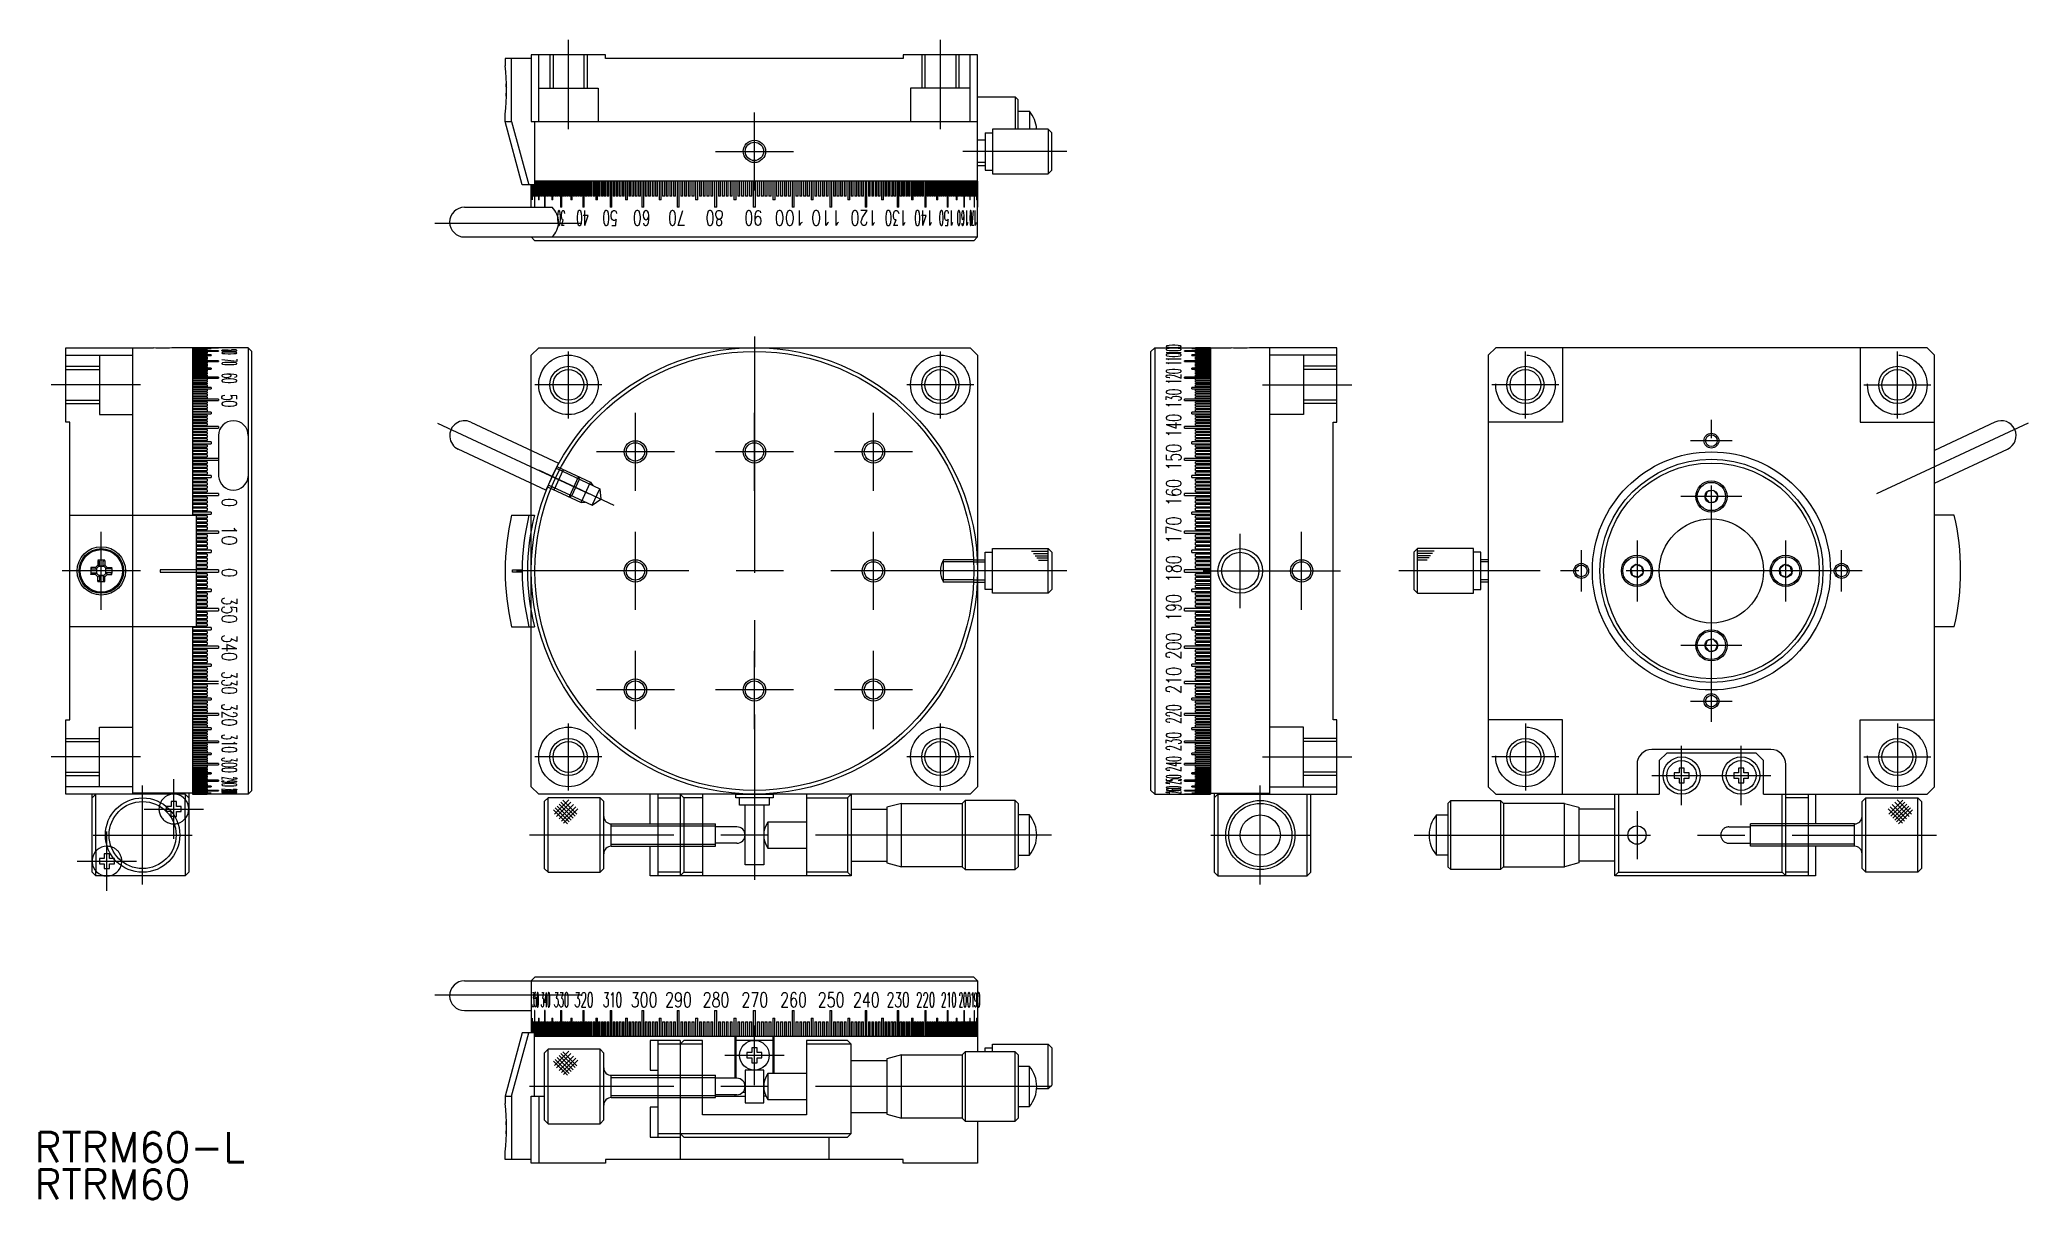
# Model space of a CAD drawing. Extents: x 1 to 268, y 0 to 156.
import ezdxf

# ---------------------------------------------------------------- set-up
doc = ezdxf.new("R2010")
doc.units = 0
doc.linetypes.add('CENTER', pattern=[50.8, 31.75, -6.35, 6.35, -6.35])
doc.linetypes.add('DASHED', pattern=[19.05, 12.7, -6.35])
doc.layers.get('0').update_dxf_attribs({"linetype": 'CONTINUOUS'})
doc.layers.add('CENTER', color=1, linetype='CENTER')
doc.styles.get("Standard").update_dxf_attribs({"font": 'txt.shx', "height": 3, "bigfont": 'bigfont.shx'})

msp = doc.modelspace()

# ---------------------------------------------------------------- texts
at = {"color": 7, "linetype": 'CONTINUOUS'}
for s, rotation, width, p in [('30', 180, 0.3, (71.3, 132.87)), ('40', 180, 0.5, (74.53, 132.87)), ('50', 180, 0.6, (78.38, 132.87)), ('60', 180, 0.7, (82.81, 132.87)), ('70', 180, 0.7, (87.55, 132.87)), ('80', 180, 0.7, (92.6, 132.87)), ('90', 180, 0.7, (97.81, 132.87)), ('100', 180, 0.8, (103.57, 132.87)), ('110', 180, 0.8, (108.49, 132.87)), ('120', 180, 0.7, (113.28, 132.87)), ('130', 180, 0.6, (117.34, 132.87)), ('140', 180, 0.5, (120.83, 132.87)), ('150', 180, 0.4, (123.61, 132.87)), ('160', 180, 0.3, (125.6, 132.87)), ('170', 180, 0.15, (126.63, 132.87)), ('80', 270, 0.15, (25.17, 114.21)), ('70', 270, 0.2, (25.17, 112.94)), ('100', 90, 0.2, (154.12, 113.58)), ('110', 90, 0.3, (154.12, 112.09)), ('60', 270, 0.4, (25.17, 111.03)), ('120', 90, 0.4, (154.12, 109.56)), ('50', 270, 0.5, (25.17, 108.18)), ('130', 90, 0.5, (154.12, 106.34)), ('140', 90, 0.6, (154.12, 102.43)), ('150', 90, 0.7, (154.12, 97.93)), ('160', 90, 0.7, (154.12, 93.19)), (' 0', 270, 0.7, (25.17, 95.48)), ('170', 90, 0.7, (154.12, 88.14)), ('10', 270, 0.8, (25.17, 90.59)), ('180', 90, 0.7, (154.12, 82.93)), ('0', 270, 0.7, (25.17, 84.79)), ('350', 270, 0.7, (25.17, 80.99)), ('190', 90, 0.7, (154.12, 77.72)), ('340', 270, 0.7, (25.17, 75.93)), ('200', 90, 0.7, (154.12, 72.55)), ('330', 270, 0.6, (25.17, 70.94)), ('210', 90, 0.7, (154.12, 67.93)), ('320', 270, 0.6, (25.17, 66.66)), ('220', 90, 0.5, (154.12, 63.91)), ('310', 270, 0.5, (25.17, 62.55)), ('230', 90, 0.5, (154.12, 60.21)), ('300', 270, 0.4, (25.17, 59.4)), ('240', 90, 0.4, (154.12, 57.46)), ('290', 270, 0.2, (25.17, 56.75)), ('250', 90, 0.2, (154.12, 55.75)), ('280', 270, 0.1, (25.17, 55.16)), ('260', 90, 0.15, (154.12, 54.53)), ('350', 360, 0.15, (66.84, 25.8)), ('340', 360, 0.2, (68.07, 25.8)), ('330', 360, 0.4, (69.78, 25.8)), ('320', 360, 0.5, (72.53, 25.8)), ('310', 360, 0.5, (76.39, 25.8)), ('300', 360, 0.7, (80.13, 25.8)), ('290', 360, 0.7, (84.75, 25.8)), ('280', 360, 0.7, (89.8, 25.8)), ('270', 360, 0.7, (95.01, 25.8)), ('260', 360, 0.7, (100.22, 25.8)), ('250', 360, 0.7, (105.27, 25.8)), ('240', 360, 0.7, (110.01, 25.8)), ('230', 360, 0.6, (114.54, 25.8)), ('220', 360, 0.5, (118.49, 25.8)), ('210', 360, 0.4, (121.87, 25.8)), ('200', 360, 0.3, (124.25, 25.8)), ('190', 360, 0.2, (125.87, 25.8))]:
    msp.add_text(s, height=2, rotation=rotation, dxfattribs=dict(at, width=width)).set_placement(p)

# ---------------------------------------------------------------- blocks, each defined once
blk = doc.blocks.new('*U1')
at = {"color": 7, "linetype": 'CONTINUOUS'}
blk.add_text('RTRM60-L', height=4, dxfattribs=at).set_placement((0, 5))
blk = doc.blocks.new('*U2')
at = {"color": 7, "linetype": 'CONTINUOUS'}
blk.add_text('RTRM60', height=4, dxfattribs=at).set_placement((0, 0))

# ---------------------------------------------------------------- linework, layer by layer
at = {"color": 7, "linetype": 'CONTINUOUS'}
for p, q in [((66.76, 153.32), (63.26, 153.32)), ((63.26, 153.32), (63.26, 152.32)), ((64.11, 144.82), (64.11, 153.32)), ((76.76, 153.82), (66.76, 153.82)), ((66.76, 153.82), (66.76, 144.82)), ((67.76, 144.82), (67.76, 153.82)), ((76.76, 153.32), (76.76, 153.82)), ((116.76, 153.32), (76.76, 153.32)), ((126.76, 153.82), (116.76, 153.82)), ((116.76, 153.82), (116.76, 153.32)), ((125.76, 144.82), (125.76, 153.82)), ((126.76, 129.32), (126.76, 153.82)), ((63.42, 149.54), (63.33, 149.54)), ((63.33, 149.54), (63.42, 149.43)), ((63.33, 148.61), (63.42, 148.71)), ((63.42, 148.61), (63.33, 148.61)), ((126.76, 148.17), (131.81, 148.17)), ((131.81, 148.17), (131.81, 143.82)), ((132.21, 147.77), (131.81, 148.17)), ((132.21, 143.82), (132.21, 147.77)), ((63.26, 144.82), (63.26, 145.82)), ((65.54, 136.32), (63.26, 144.82)), ((63.26, 144.82), (64.11, 144.82)), ((64.11, 144.82), (66.45, 136.32)), ((66.76, 144.82), (126.76, 144.82)), ((67.2, 144.82), (67.2, 136.32)), ((132.21, 146.22), (133.73, 146.22)), ((133.73, 146.22), (133.73, 143.82)), ((127.76, 142.32), (126.76, 142.32)), ((127.76, 143.32), (127.76, 138.32)), ((127.76, 143.32), (128.76, 143.32)), ((128.76, 143.82), (128.76, 137.82)), ((136.26, 143.82), (128.76, 143.82)), ((136.76, 143.32), (136.26, 143.82)), ((136.26, 143.82), (136.26, 137.82)), ((136.76, 138.32), (136.76, 143.32)), ((127.76, 139.32), (126.76, 139.32)), ((126.76, 136.82), (67.2, 136.82)), ((127.76, 138.87), (126.76, 138.87)), ((127.76, 138.32), (128.76, 138.32)), ((128.76, 137.82), (136.26, 137.82)), ((136.26, 137.82), (136.76, 138.32)), ((67.2, 136.32), (65.54, 136.32)), ((66.76, 133.32), (66.76, 136.32)), ((57.79, 133.32), (69.57, 133.32)), ((57.79, 129.32), (126.76, 129.32)), ((67.26, 128.82), (66.76, 129.32)), ((126.26, 128.82), (67.26, 128.82)), ((126.76, 129.32), (126.26, 128.82)), ((4.21, 114.44), (15.98, 114.44)), ((4.21, 104.44), (4.21, 114.44)), ((4.21, 113.44), (13.21, 113.44)), ((13.21, 54.44), (13.21, 114.44)), ((21.21, 114.44), (18.44, 114.44)), ((21.21, 114.44), (21.21, 91.94)), ((28.71, 114.44), (21.21, 114.44)), ((29.21, 113.94), (28.71, 114.44)), ((28.71, 114.44), (28.71, 54.44)), ((29.21, 54.94), (29.21, 113.94)), ((66.76, 113.44), (67.76, 114.44)), ((66.76, 100.64), (66.76, 113.44)), ((67.76, 114.44), (125.76, 114.44)), ((125.76, 114.44), (126.76, 113.44)), ((126.76, 113.44), (126.76, 55.44)), ((150.07, 113.94), (150.57, 114.44)), ((150.07, 54.94), (150.07, 113.94)), ((150.57, 114.44), (150.57, 54.44)), ((150.57, 114.44), (158.07, 114.44)), ((158.07, 114.44), (160.84, 114.44)), ((158.07, 114.44), (158.07, 54.44)), ((175.07, 114.44), (163.3, 114.44)), ((166.07, 54.44), (166.07, 114.44)), ((175.07, 113.44), (166.07, 113.44)), ((175.07, 104.44), (175.07, 114.44)), ((196.41, 114.44), (195.41, 113.44)), ((195.41, 113.44), (195.41, 55.44)), ((254.41, 114.44), (196.41, 114.44)), ((205.41, 114.44), (205.41, 104.44)), ((245.41, 114.44), (245.41, 104.44)), ((255.41, 113.44), (254.41, 114.44)), ((255.41, 55.44), (255.41, 113.44)), ((4.71, 104.44), (4.21, 104.44)), ((4.71, 64.44), (4.71, 104.44)), ((58.64, 104.43), (70.42, 98.94)), ((174.57, 64.44), (174.57, 104.44)), ((174.57, 104.44), (175.07, 104.44)), ((205.41, 104.44), (195.41, 104.44)), ((245.41, 104.44), (255.41, 104.44)), ((263.53, 104.43), (255.41, 100.64)), ((24.71, 102.62), (24.71, 97.12)), ((68.73, 95.31), (56.94, 100.8)), ((70.42, 98.94), (68.73, 95.31)), ((255.41, 96.23), (265.22, 100.8)), ((66.76, 91.94), (66.76, 96.23)), ((224.84, 95.1), (224.56, 94.28)), ((224.56, 94.28), (225.12, 93.63)), ((225.69, 95.26), (224.84, 95.1)), ((225.12, 93.63), (225.97, 93.79)), ((226.26, 94.61), (225.69, 95.26)), ((225.97, 93.79), (226.26, 94.61)), ((4.71, 91.94), (21.71, 91.94)), ((21.71, 91.94), (21.71, 76.94)), ((64.11, 91.94), (67.2, 91.94)), ((258.06, 91.94), (255.41, 91.94)), ((66.76, 78.94), (66.76, 89.94)), ((8.5, 85.86), (8.5, 85.23)), ((8.71, 85.76), (8.5, 85.86)), ((8.71, 85.15), (8.71, 85.76)), ((9.22, 85.76), (9.43, 85.86)), ((9.22, 85.15), (9.22, 85.76)), ((9.43, 85.86), (9.43, 85.23)), ((126.26, 85.94), (127.76, 85.94)), ((127.76, 81.94), (127.76, 86.94)), ((127.76, 86.94), (128.76, 86.94)), ((128.76, 81.44), (128.76, 87.44)), ((128.76, 87.44), (136.26, 87.44)), ((136.26, 81.44), (136.26, 87.44)), ((136.26, 87.44), (136.76, 86.94)), ((136.76, 86.94), (136.76, 81.94)), ((185.91, 87.44), (185.41, 86.94)), ((185.41, 86.94), (185.41, 81.94)), ((185.91, 81.44), (185.91, 87.44)), ((193.41, 87.44), (185.91, 87.44)), ((193.41, 81.44), (193.41, 87.44)), ((194.41, 86.94), (193.41, 86.94)), ((194.41, 81.94), (194.41, 86.94)), ((195.41, 85.94), (194.41, 85.94)), ((8.18, 84.91), (7.55, 84.91)), ((7.55, 84.91), (7.65, 84.7)), ((7.55, 83.98), (7.65, 84.19)), ((8.18, 83.98), (7.55, 83.98)), ((7.65, 84.7), (8.26, 84.7)), ((7.65, 84.19), (8.26, 84.19)), ((8.5, 85.23), (8.18, 84.91)), ((8.18, 84.91), (8.26, 84.7)), ((8.18, 83.98), (8.26, 84.18)), ((8.5, 83.66), (8.18, 83.98)), ((8.26, 84.7), (8.71, 85.15)), ((8.26, 84.19), (8.71, 83.74)), ((8.34, 84.11), (8.34, 84.78)), ((8.5, 85.23), (8.7, 85.14)), ((8.5, 83.66), (8.7, 83.75)), ((8.5, 83.03), (8.5, 83.66)), ((8.71, 83.13), (8.5, 83.03)), ((9.3, 85.06), (8.62, 85.06)), ((8.62, 85.06), (9.3, 85.06)), ((9.3, 83.82), (8.62, 83.82)), ((8.62, 83.82), (9.3, 83.82)), ((8.71, 83.74), (8.71, 83.13)), ((9.43, 85.23), (9.22, 85.14)), ((9.66, 84.7), (9.22, 85.15)), ((9.66, 84.19), (9.22, 83.74)), ((9.43, 83.66), (9.22, 83.75)), ((9.22, 83.74), (9.22, 83.13)), ((9.22, 83.13), (9.43, 83.03)), ((9.43, 85.23), (9.75, 84.91)), ((9.43, 83.66), (9.75, 83.98)), ((9.43, 83.03), (9.43, 83.66)), ((9.58, 84.11), (9.58, 84.78)), ((9.75, 84.91), (9.66, 84.7)), ((10.28, 84.7), (9.66, 84.7)), ((10.28, 84.19), (9.66, 84.19)), ((9.75, 83.98), (9.66, 84.18)), ((9.75, 84.91), (10.38, 84.91)), ((9.75, 83.98), (10.38, 83.98)), ((10.38, 84.91), (10.28, 84.7)), ((10.38, 83.98), (10.28, 84.19)), ((21.71, 84.59), (16.88, 84.59)), ((16.88, 84.59), (16.88, 84.29)), ((19.71, 84.59), (16.88, 84.59)), ((16.88, 84.59), (16.88, 84.29)), ((16.88, 84.29), (21.71, 84.29)), ((16.88, 84.29), (19.71, 84.29)), ((64.24, 84.29), (64.24, 84.59)), ((64.24, 84.59), (65.54, 84.59)), ((65.54, 84.29), (64.24, 84.29)), ((64.25, 84.29), (64.25, 84.59)), ((126.26, 82.94), (127.76, 82.94)), ((195.41, 82.94), (194.41, 82.94)), ((215.24, 85.3), (214.59, 84.73)), ((214.59, 84.73), (214.75, 83.88)), ((214.75, 83.88), (215.57, 83.59)), ((216.06, 85.01), (215.24, 85.3)), ((215.57, 83.59), (216.23, 84.16)), ((216.23, 84.16), (216.06, 85.01)), ((235.24, 85.3), (234.59, 84.73)), ((234.59, 84.73), (234.75, 83.88)), ((234.75, 83.88), (235.57, 83.59)), ((236.06, 85.01), (235.24, 85.3)), ((235.57, 83.59), (236.23, 84.16)), ((236.23, 84.16), (236.06, 85.01)), ((128.76, 81.94), (127.76, 81.94)), ((136.26, 81.44), (128.76, 81.44)), ((136.76, 81.94), (136.26, 81.44)), ((185.41, 81.94), (185.91, 81.44)), ((185.91, 81.44), (193.41, 81.44)), ((193.41, 81.94), (194.41, 81.94)), ((21.71, 76.94), (4.71, 76.94)), ((21.21, 76.94), (21.21, 54.44)), ((64.11, 76.94), (67.2, 76.94)), ((66.76, 55.44), (66.76, 76.94)), ((224.84, 75.1), (224.56, 74.28)), ((225.69, 75.26), (224.84, 75.1)), ((226.26, 74.61), (225.69, 75.26)), ((258.06, 76.94), (255.41, 76.94)), ((224.56, 74.28), (225.12, 73.63)), ((225.12, 73.63), (225.97, 73.79)), ((225.97, 73.79), (226.26, 74.61)), ((4.21, 54.44), (4.21, 64.44)), ((4.21, 64.44), (4.71, 64.44)), ((175.07, 64.44), (174.57, 64.44)), ((175.07, 54.44), (175.07, 64.44)), ((205.41, 64.44), (195.41, 64.44)), ((205.41, 54.44), (205.41, 64.44)), ((245.41, 54.44), (245.41, 64.44)), ((245.41, 64.44), (255.41, 64.44)), ((233.41, 60.44), (217.41, 60.44)), ((219.41, 59.94), (218.41, 58.94)), ((218.41, 58.94), (218.41, 54.44)), ((231.41, 59.94), (219.41, 59.94)), ((232.41, 58.94), (231.41, 59.94)), ((232.41, 54.44), (232.41, 58.94)), ((215.41, 58.44), (215.41, 54.44)), ((221.06, 57.29), (220.41, 57.29)), ((220.41, 57.29), (220.41, 56.59)), ((220.41, 56.59), (221.06, 56.59)), ((221.76, 57.94), (221.06, 57.94)), ((221.06, 57.94), (221.06, 57.29)), ((221.06, 56.59), (221.06, 55.94)), ((221.76, 57.29), (221.76, 57.94)), ((222.41, 57.29), (221.76, 57.29)), ((221.76, 55.94), (221.76, 56.59)), ((221.76, 56.59), (222.41, 56.59)), ((222.41, 56.59), (222.41, 57.29)), ((229.06, 57.29), (228.41, 57.29)), ((228.41, 57.29), (228.41, 56.59)), ((228.41, 56.59), (229.06, 56.59)), ((229.76, 57.94), (229.06, 57.94)), ((229.06, 57.94), (229.06, 57.29)), ((229.06, 56.59), (229.06, 55.94)), ((229.76, 57.29), (229.76, 57.94)), ((230.41, 57.29), (229.76, 57.29)), ((229.76, 55.94), (229.76, 56.59)), ((229.76, 56.59), (230.41, 56.59)), ((230.41, 56.59), (230.41, 57.29)), ((235.41, 43.44), (235.41, 58.44)), ((13.21, 55.44), (4.21, 55.44)), ((20.21, 54.44), (4.21, 54.44)), ((7.71, 43.94), (7.71, 54.44)), ((7.71, 53.94), (8.21, 54.44)), ((8.21, 46.77), (8.21, 54.44)), ((21.21, 54.56), (13.21, 54.56)), ((13.71, 54.56), (13.71, 54.44)), ((20.71, 53.94), (20.21, 54.44)), ((20.21, 54.44), (20.21, 53.77)), ((20.71, 54.56), (20.71, 43.94)), ((28.71, 54.44), (21.21, 54.44)), ((28.71, 54.44), (29.21, 54.94)), ((67.76, 54.44), (66.76, 55.44)), ((125.76, 54.44), (67.76, 54.44)), ((69.01, 53.94), (68.51, 53.44)), ((76.01, 53.94), (69.01, 53.94)), ((69.01, 43.94), (69.01, 53.94)), ((76.51, 53.44), (76.01, 53.94)), ((76.01, 43.94), (76.01, 53.94)), ((82.76, 50.44), (82.76, 54.44)), ((83.76, 54.44), (83.76, 43.44)), ((83.76, 53.94), (86.76, 53.94)), ((86.76, 54.44), (86.76, 43.44)), ((87.26, 53.94), (86.76, 54.44)), ((89.76, 53.94), (87.26, 53.94)), ((87.26, 53.94), (87.26, 43.94)), ((89.76, 54.44), (89.76, 43.44)), ((94.26, 53.94), (94.26, 54.44)), ((99.26, 53.94), (94.26, 53.94)), ((94.76, 52.94), (94.76, 53.94)), ((98.76, 53.94), (98.76, 52.94)), ((99.26, 54.44), (99.26, 53.94)), ((103.76, 54.44), (103.76, 43.44)), ((103.76, 53.94), (109.26, 53.94)), ((109.26, 53.94), (109.76, 54.44)), ((109.26, 53.94), (109.26, 43.94)), ((109.76, 54.44), (109.76, 43.44)), ((124.71, 53.19), (125.11, 53.59)), ((125.11, 53.59), (125.11, 44.29)), ((131.81, 53.59), (125.11, 53.59)), ((126.76, 55.44), (125.76, 54.44)), ((131.81, 44.29), (131.81, 53.59)), ((131.81, 53.59), (132.21, 53.19)), ((150.57, 54.44), (150.07, 54.94)), ((150.57, 54.44), (158.07, 54.44)), ((158.07, 54.56), (166.07, 54.56)), ((158.57, 54.56), (158.57, 43.94)), ((158.57, 53.94), (159.07, 54.44)), ((159.07, 54.44), (175.07, 54.44)), ((159.07, 54.44), (159.07, 43.44)), ((165.57, 54.56), (165.57, 54.44)), ((166.07, 55.44), (175.07, 55.44)), ((171.07, 43.44), (171.07, 54.44)), ((171.57, 43.94), (171.57, 54.44)), ((190.36, 53.59), (189.96, 53.19)), ((190.36, 44.29), (190.36, 53.59)), ((190.36, 53.59), (197.06, 53.59)), ((195.41, 55.44), (196.41, 54.44)), ((196.41, 54.44), (218.41, 54.44)), ((197.46, 53.19), (197.06, 53.59)), ((197.06, 53.59), (197.06, 44.29)), ((212.41, 43.44), (212.41, 54.44)), ((212.91, 54.44), (212.91, 43.94)), ((221.06, 55.94), (221.76, 55.94)), ((229.06, 55.94), (229.76, 55.94)), ((232.41, 54.44), (254.41, 54.44)), ((234.91, 43.94), (234.91, 54.44)), ((238.41, 53.94), (235.41, 53.94)), ((238.41, 54.44), (238.41, 43.44)), ((239.41, 54.44), (239.41, 50.44)), ((245.66, 53.44), (246.16, 53.94)), ((246.16, 53.94), (253.16, 53.94)), ((246.16, 43.94), (246.16, 53.94)), ((253.16, 53.94), (253.66, 53.44)), ((253.16, 43.94), (253.16, 53.94)), ((254.41, 54.44), (255.41, 55.44)), ((18.36, 52.79), (17.71, 52.79)), ((17.71, 52.79), (17.71, 52.79)), ((19.06, 53.44), (18.36, 53.44)), ((18.36, 53.44), (18.36, 52.79)), ((18.84, 51.44), (19.06, 51.44)), ((19.06, 52.79), (19.06, 53.44)), ((19.71, 52.79), (19.06, 52.79)), ((19.06, 51.44), (19.06, 52.09)), ((19.06, 52.09), (19.71, 52.09)), ((19.71, 52.09), (19.71, 52.79)), ((20.21, 51.12), (20.21, 43.44)), ((68.51, 53.44), (68.51, 44.44)), ((76.51, 44.44), (76.51, 53.44)), ((98.76, 52.94), (94.76, 52.94)), ((95.51, 44.94), (95.51, 52.94)), ((98.01, 52.94), (98.01, 44.94)), ((109.76, 52.44), (114.56, 52.44)), ((116.51, 53.19), (114.56, 52.67)), ((114.56, 52.67), (114.56, 45.22)), ((116.51, 44.69), (116.51, 53.19)), ((116.51, 53.19), (124.71, 53.19)), ((124.71, 53.19), (124.71, 44.69)), ((132.21, 53.19), (132.21, 44.69)), ((133.73, 51.64), (132.21, 51.64)), ((133.73, 46.24), (133.73, 51.64)), ((188.44, 46.24), (188.44, 51.64)), ((188.44, 51.64), (189.96, 51.64)), ((189.96, 53.19), (189.96, 44.69)), ((205.66, 53.19), (197.46, 53.19)), ((197.46, 53.19), (197.46, 44.69)), ((205.66, 44.69), (205.66, 53.19)), ((205.66, 53.19), (207.61, 52.67)), ((207.61, 52.67), (207.61, 45.22)), ((212.41, 52.44), (207.61, 52.44)), ((245.66, 44.44), (245.66, 53.44)), ((253.66, 53.44), (253.66, 44.44)), ((77.51, 50.44), (83.76, 50.44)), ((77.51, 47.44), (77.51, 50.44)), ((89.76, 50.44), (91.51, 50.44)), ((91.51, 47.44), (91.51, 50.44)), ((94.41, 50.04), (91.51, 50.04)), ((103.76, 50.69), (98.57, 50.69)), ((98.57, 50.69), (98.57, 47.19)), ((244.66, 50.44), (238.41, 50.44)), ((244.66, 47.44), (244.66, 50.44)), ((9.36, 45.79), (8.71, 45.79)), ((8.71, 45.79), (8.71, 45.09)), ((10.06, 46.44), (9.36, 46.44)), ((9.36, 46.44), (9.36, 45.79)), ((10.06, 45.79), (10.06, 46.44)), ((10.63, 45.79), (10.06, 45.79)), ((10.71, 45.09), (10.71, 45.69)), ((77.51, 47.44), (83.76, 47.44)), ((82.76, 43.44), (82.76, 47.44)), ((89.76, 47.44), (91.51, 47.44)), ((94.41, 47.84), (91.51, 47.84)), ((98.57, 47.19), (103.76, 47.19)), ((109.76, 45.44), (114.56, 45.44)), ((132.21, 46.24), (133.73, 46.24)), ((189.96, 46.24), (188.44, 46.24)), ((212.41, 45.44), (207.61, 45.44)), ((244.66, 47.44), (238.41, 47.44)), ((239.41, 47.44), (239.41, 43.44)), ((8.21, 43.44), (7.71, 43.94)), ((8.21, 43.44), (8.21, 44.12)), ((20.21, 43.44), (8.21, 43.44)), ((8.71, 45.09), (9.36, 45.09)), ((9.36, 45.09), (9.36, 44.44)), ((9.36, 44.44), (10.06, 44.44)), ((10.06, 44.44), (10.06, 45.09)), ((10.06, 45.09), (10.71, 45.09)), ((20.71, 43.94), (20.21, 43.44)), ((68.51, 44.44), (69.01, 43.94)), ((69.01, 43.94), (76.01, 43.94)), ((76.01, 43.94), (76.51, 44.44)), ((109.76, 43.44), (82.76, 43.44)), ((86.76, 43.94), (83.76, 43.94)), ((87.26, 43.94), (86.76, 43.44)), ((87.26, 43.94), (89.76, 43.94)), ((98.01, 44.94), (95.51, 44.94)), ((109.26, 43.94), (103.76, 43.94)), ((109.26, 43.94), (109.76, 43.44)), ((114.56, 45.22), (116.51, 44.69)), ((124.71, 44.69), (116.51, 44.69)), ((125.11, 44.29), (124.71, 44.69)), ((125.11, 44.29), (131.81, 44.29)), ((132.21, 44.69), (131.81, 44.29)), ((158.57, 43.94), (159.07, 43.44)), ((159.07, 43.44), (171.07, 43.44)), ((171.07, 43.44), (171.57, 43.94)), ((189.96, 44.69), (190.36, 44.29)), ((197.06, 44.29), (190.36, 44.29)), ((197.06, 44.29), (197.46, 44.69)), ((197.46, 44.69), (205.66, 44.69)), ((207.61, 45.22), (205.66, 44.69)), ((212.91, 43.94), (212.41, 43.44)), ((239.41, 43.44), (212.41, 43.44)), ((212.91, 43.94), (234.91, 43.94)), ((234.91, 43.94), (235.41, 43.44)), ((238.41, 43.94), (235.41, 43.94)), ((246.16, 43.94), (245.66, 44.44)), ((253.16, 43.94), (246.16, 43.94)), ((253.66, 44.44), (253.16, 43.94)), ((67.26, 29.85), (66.76, 29.35)), ((126.26, 29.85), (67.26, 29.85)), ((126.76, 29.35), (126.26, 29.85)), ((57.79, 29.35), (126.76, 29.35)), ((66.76, 29.35), (66.76, 22.35)), ((126.76, 29.35), (126.76, 21.85)), ((57.79, 25.35), (66.76, 25.35)), ((67.24, 25.35), (67.19, 25.35)), ((68.62, 25.35), (68.52, 25.35)), ((65.54, 22.35), (63.26, 13.85)), ((64.11, 13.85), (66.45, 22.35)), ((67.2, 22.35), (65.54, 22.35)), ((67.2, 13.85), (67.2, 22.35)), ((126.76, 21.85), (67.2, 21.85)), ((94.16, 16.25), (94.16, 21.85)), ((94.26, 21.85), (94.26, 16.25)), ((99.26, 16.9), (99.26, 21.85)), ((99.36, 21.85), (99.36, 16.9)), ((126.76, 21.85), (126.76, 19.8)), ((69.01, 20.15), (68.51, 19.65)), ((68.51, 19.65), (68.51, 10.65)), ((76.01, 20.15), (69.01, 20.15)), ((69.01, 10.15), (69.01, 20.15)), ((76.51, 19.65), (76.01, 20.15)), ((76.01, 10.15), (76.01, 20.15)), ((76.51, 10.65), (76.51, 19.65)), ((86.76, 21.35), (82.76, 21.35)), ((82.76, 21.35), (82.76, 17.35)), ((83.76, 21.35), (83.76, 8.35)), ((89.76, 20.85), (83.76, 20.85)), ((87.26, 21.35), (86.76, 20.85)), ((86.76, 21.35), (86.76, 5.35)), ((89.76, 21.35), (87.26, 21.35)), ((89.76, 11.35), (89.76, 21.35)), ((99.26, 21.35), (94.26, 21.35)), ((96.41, 19.7), (95.76, 19.7)), ((95.76, 19.7), (95.76, 19)), ((95.76, 19), (96.41, 19)), ((97.11, 20.35), (96.41, 20.35)), ((96.41, 20.35), (96.41, 19.7)), ((96.41, 19), (96.41, 18.35)), ((97.11, 19.7), (97.11, 20.35)), ((97.76, 19.7), (97.11, 19.7)), ((97.11, 18.35), (97.11, 19)), ((97.11, 19), (97.76, 19)), ((97.76, 19), (97.76, 19.7)), ((109.26, 21.35), (103.76, 21.35)), ((103.76, 21.35), (103.76, 11.35)), ((109.76, 20.85), (103.76, 20.85)), ((109.76, 20.85), (109.26, 21.35)), ((109.76, 8.85), (109.76, 20.85)), ((116.51, 19.4), (114.56, 18.87)), ((114.56, 18.87), (114.56, 11.42)), ((116.51, 10.9), (116.51, 19.4)), ((116.51, 19.4), (124.71, 19.4)), ((124.71, 19.4), (125.11, 19.8)), ((124.71, 19.4), (124.71, 10.9)), ((125.11, 19.8), (125.11, 10.5)), ((131.81, 19.8), (125.11, 19.8)), ((127.76, 19.8), (127.76, 20.35)), ((127.76, 20.35), (128.76, 20.35)), ((128.76, 19.8), (128.76, 20.85)), ((128.76, 20.85), (136.26, 20.85)), ((131.81, 10.5), (131.81, 19.8)), ((131.81, 19.8), (132.21, 19.4)), ((132.21, 19.4), (132.21, 10.9)), ((136.26, 20.85), (136.76, 20.35)), ((136.26, 14.85), (136.26, 20.85)), ((136.76, 20.35), (136.76, 15.35)), ((77.51, 16.65), (83.76, 16.65)), ((77.51, 13.65), (77.51, 16.65)), ((82.76, 17.35), (83.76, 17.35)), ((89.76, 16.65), (91.51, 16.65)), ((91.51, 13.65), (91.51, 16.65)), ((94.41, 16.25), (91.51, 16.25)), ((98.01, 17.35), (95.51, 17.35)), ((95.51, 17.35), (95.51, 12.95)), ((96.41, 18.35), (97.11, 18.35)), ((98.01, 12.95), (98.01, 17.35)), ((103.76, 16.9), (98.57, 16.9)), ((98.57, 16.9), (98.57, 13.4)), ((109.76, 18.65), (114.56, 18.65)), ((133.73, 17.85), (132.21, 17.85)), ((133.73, 12.45), (133.73, 17.85)), ((63.26, 13.85), (64.11, 13.85)), ((63.26, 13.85), (63.26, 12.85)), ((64.11, 13.85), (64.11, 5.35)), ((66.76, 4.85), (66.76, 13.85)), ((66.76, 13.85), (68.51, 13.85)), ((67.76, 13.85), (67.76, 4.85)), ((77.51, 13.65), (83.76, 13.65)), ((89.76, 13.65), (91.51, 13.65)), ((94.41, 14.05), (91.51, 14.05)), ((91.51, 13.85), (95.51, 13.85)), ((94.16, 13.85), (94.16, 14.05)), ((95.51, 14.35), (95.17, 14.35)), ((98.12, 14.35), (98.01, 14.35)), ((98.31, 13.85), (98.01, 13.85)), ((98.57, 13.4), (103.76, 13.4)), ((136.26, 14.85), (134.7, 14.85)), ((136.76, 15.35), (136.26, 14.85)), ((83.76, 12.35), (82.76, 12.35)), ((82.76, 12.35), (82.76, 8.35)), ((103.76, 11.35), (89.76, 11.35)), ((95.51, 12.95), (98.01, 12.95)), ((109.76, 11.65), (114.56, 11.65)), ((114.56, 11.42), (116.51, 10.9)), ((124.71, 10.9), (116.51, 10.9)), ((125.11, 10.5), (124.71, 10.9)), ((132.21, 10.9), (131.81, 10.5)), ((132.21, 12.45), (133.73, 12.45)), ((63.42, 10.06), (63.33, 10.06)), ((63.33, 10.06), (63.42, 9.96)), ((63.33, 9.13), (63.42, 9.24)), ((63.42, 9.13), (63.33, 9.13)), ((68.51, 10.65), (69.01, 10.15)), ((69.01, 10.15), (76.01, 10.15)), ((76.01, 10.15), (76.51, 10.65)), ((82.76, 8.35), (86.76, 8.35)), ((83.76, 8.85), (109.76, 8.85)), ((86.76, 8.85), (87.26, 8.35)), ((87.26, 8.35), (109.26, 8.35)), ((106.76, 8.35), (106.76, 5.35)), ((109.26, 8.35), (109.76, 8.85)), ((125.11, 10.5), (131.81, 10.5)), ((126.76, 10.5), (126.76, 4.85)), ((63.26, 5.35), (63.26, 6.35)), ((66.76, 5.35), (63.26, 5.35)), ((116.76, 5.35), (76.76, 5.35)), ((76.76, 5.35), (76.76, 4.85)), ((116.76, 4.85), (116.76, 5.35)), ((76.76, 4.85), (66.76, 4.85)), ((126.76, 4.85), (116.76, 4.85))]:
    msp.add_line(p, q, dxfattribs=at)
at = {"color": 3, "linetype": 'DASHED'}
for p, q in [((69.26, 153.82), (69.26, 149.32)), ((69.69, 153.82), (69.69, 149.32)), ((73.83, 153.82), (73.83, 149.32)), ((74.26, 153.82), (74.26, 149.32)), ((119.26, 153.82), (119.26, 149.32)), ((119.69, 153.82), (119.69, 149.32)), ((123.83, 153.82), (123.83, 149.32)), ((124.26, 153.82), (124.26, 149.32)), ((67.76, 149.32), (75.76, 149.32)), ((75.76, 149.32), (75.76, 144.82)), ((125.76, 149.32), (117.76, 149.32)), ((117.76, 149.32), (117.76, 144.82)), ((8.71, 113.44), (8.71, 105.44)), ((170.57, 113.44), (170.57, 105.44)), ((4.21, 111.94), (8.71, 111.94)), ((4.21, 111.51), (8.71, 111.51)), ((175.07, 111.94), (170.57, 111.94)), ((175.07, 111.51), (170.57, 111.51)), ((4.21, 107.38), (8.71, 107.38)), ((4.21, 106.94), (8.71, 106.94)), ((175.07, 107.38), (170.57, 107.38)), ((175.07, 106.94), (170.57, 106.94)), ((8.71, 105.44), (13.21, 105.44)), ((170.57, 105.44), (166.07, 105.44)), ((66.76, 96.23), (66.76, 100.64)), ((69.84, 95.34), (71.11, 98.06)), ((70.09, 98.24), (75.98, 95.49)), ((70.1, 98.26), (71.01, 97.83)), ((70.21, 98.48), (74.74, 96.37)), ((73.13, 97.12), (71.86, 94.4)), ((72.22, 94.53), (73.26, 96.76)), ((73.26, 96.76), (73.13, 97.12)), ((73.47, 93.65), (74.74, 96.37)), ((74.74, 96.37), (75.05, 95.93)), ((68.94, 95.76), (73.47, 93.65)), ((69.04, 95.99), (69.95, 95.57)), ((69.05, 96.01), (74.94, 93.26)), ((71.86, 94.4), (72.22, 94.53)), ((73.47, 93.65), (74.01, 93.7)), ((74.94, 93.26), (75.98, 95.49)), ((74.94, 93.26), (76.11, 94.08)), ((75.98, 95.49), (76.11, 94.08)), ((66.76, 89.94), (66.76, 91.94)), ((126.26, 85.67), (122.02, 85.67)), ((126.26, 85.94), (122.16, 85.94)), ((122.16, 82.94), (122.16, 85.94)), ((126.26, 83.22), (122.02, 83.22)), ((126.26, 82.94), (122.16, 82.94)), ((66.76, 76.94), (66.76, 78.94)), ((4.21, 61.94), (8.71, 61.94)), ((4.21, 61.51), (8.71, 61.51)), ((8.71, 55.44), (8.71, 63.44)), ((8.71, 63.44), (13.21, 63.44)), ((170.57, 63.44), (166.07, 63.44)), ((170.57, 55.44), (170.57, 63.44)), ((175.07, 61.94), (170.57, 61.94)), ((175.07, 61.51), (170.57, 61.51)), ((4.21, 57.38), (8.71, 57.38)), ((4.21, 56.94), (8.71, 56.94)), ((175.07, 57.38), (170.57, 57.38)), ((175.07, 56.94), (170.57, 56.94)), ((20.21, 51.12), (20.21, 53.77)), ((94.26, 54.44), (99.26, 54.44)), ((17.71, 52.09), (17.71, 52.79)), ((18.36, 52.09), (17.71, 52.09)), ((18.36, 51.44), (18.36, 52.09)), ((18.84, 51.44), (18.36, 51.44)), ((83.76, 50.44), (89.76, 50.44)), ((83.76, 50.17), (89.76, 50.17)), ((227.76, 50.04), (230.66, 50.04)), ((238.41, 50.44), (230.66, 50.44)), ((230.66, 47.44), (230.66, 50.44)), ((238.41, 50.17), (230.66, 50.17)), ((8.21, 46.77), (8.21, 44.12)), ((10.71, 45.79), (10.63, 45.79)), ((10.71, 45.69), (10.71, 45.79)), ((83.76, 47.72), (89.76, 47.72)), ((83.76, 47.44), (89.76, 47.44)), ((227.76, 47.84), (230.66, 47.84)), ((238.41, 47.72), (230.66, 47.72)), ((238.41, 47.44), (230.66, 47.44)), ((83.76, 16.65), (89.76, 16.65)), ((83.76, 16.38), (89.76, 16.38)), ((83.76, 13.92), (89.76, 13.92)), ((83.76, 13.65), (89.76, 13.65))]:
    msp.add_line(p, q, dxfattribs=at)
at = {"color": 1, "linetype": 'CENTER'}
for p, q in [((96.76, 135.57), (96.76, 146.07)), ((91.51, 140.82), (102.01, 140.82)), ((138.76, 140.82), (124.76, 140.82)), ((53.79, 131.18), (73.57, 131.18)), ((96.76, 115.94), (96.76, 42.94)), ((71.76, 104.94), (71.76, 113.94)), ((121.76, 104.94), (121.76, 113.94)), ((200.41, 104.94), (200.41, 113.94)), ((250.41, 104.94), (250.41, 113.94)), ((76.26, 109.44), (67.26, 109.44)), ((126.26, 109.44), (117.26, 109.44)), ((204.91, 109.44), (195.91, 109.44)), ((245.91, 109.44), (254.91, 109.44)), ((54.16, 104.31), (74.56, 94.8)), ((80.76, 95.19), (80.76, 105.69)), ((96.76, 95.19), (96.76, 105.69)), ((112.76, 95.19), (112.76, 105.69)), ((225.41, 64.16), (225.41, 104.73)), ((268, 104.31), (247.61, 94.8)), ((228.19, 101.94), (222.62, 101.94)), ((86.01, 100.44), (75.51, 100.44)), ((102.01, 100.44), (91.51, 100.44)), ((118.01, 100.44), (107.51, 100.44)), ((77.92, 93.23), (67.76, 97.97)), ((229.51, 94.44), (221.31, 94.44)), ((8.96, 79.19), (8.96, 89.69)), ((80.76, 79.19), (80.76, 89.69)), ((112.76, 79.19), (112.76, 89.69)), ((162.07, 79.44), (162.07, 89.44)), ((170.32, 79.19), (170.32, 89.69)), ((215.41, 88.54), (215.41, 80.34)), ((235.41, 80.34), (235.41, 88.54)), ((207.91, 87.23), (207.91, 81.66)), ((242.91, 81.66), (242.91, 87.23)), ((14.21, 84.44), (3.71, 84.44)), ((138.76, 84.44), (64.76, 84.44)), ((86.01, 84.44), (75.51, 84.44)), ((118.01, 84.44), (107.51, 84.44)), ((157.07, 84.44), (175.57, 84.44)), ((202.41, 84.44), (183.41, 84.44)), ((245.69, 84.44), (205.12, 84.44)), ((80.76, 63.19), (80.76, 73.69)), ((96.76, 63.19), (96.76, 73.69)), ((112.76, 63.19), (112.76, 73.69)), ((221.31, 74.44), (229.51, 74.44)), ((86.01, 68.44), (75.51, 68.44)), ((102.01, 68.44), (91.51, 68.44)), ((118.01, 68.44), (107.51, 68.44)), ((222.62, 66.94), (228.19, 66.94)), ((71.76, 54.94), (71.76, 63.94)), ((121.76, 54.94), (121.76, 63.94)), ((200.41, 63.94), (200.41, 54.94)), ((250.41, 63.94), (250.41, 54.94)), ((76.26, 59.44), (67.26, 59.44)), ((126.26, 59.44), (117.26, 59.44)), ((204.91, 59.44), (195.91, 59.44)), ((221.41, 52.94), (221.41, 60.94)), ((229.41, 52.94), (229.41, 60.94)), ((245.91, 59.44), (254.91, 59.44)), ((18.71, 48.44), (18.71, 56.44)), ((217.41, 56.94), (233.41, 56.94)), ((14.51, 42.29), (14.51, 55.59)), ((164.77, 42.29), (164.77, 55.59)), ((14.71, 52.44), (22.71, 52.44)), ((215.41, 52.17), (215.41, 45.72)), ((7.86, 48.94), (21.16, 48.94)), ((9.71, 41.44), (9.71, 49.44)), ((136.71, 48.94), (66.51, 48.94)), ((158.12, 48.94), (171.42, 48.94)), ((185.46, 48.94), (255.66, 48.94)), ((5.71, 45.44), (13.71, 45.44)), ((53.79, 27.49), (73.57, 27.49)), ((96.76, 15.35), (96.76, 23.35)), ((92.76, 19.35), (100.76, 19.35)), ((136.71, 15.15), (66.51, 15.15))]:
    msp.add_line(p, q, dxfattribs=at)
for p, q in [((67.24, 133.32), (67.24, 136.82)), ((67.28, 136.82), (67.28, 134.82)), ((67.34, 134.82), (67.34, 136.82)), ((67.39, 136.82), (67.39, 134.82)), ((67.45, 134.82), (67.45, 136.82)), ((67.5, 136.82), (67.5, 134.82)), ((67.56, 134.82), (67.56, 136.82)), ((67.62, 136.82), (67.62, 134.82)), ((67.69, 134.82), (67.69, 136.82)), ((67.74, 136.82), (67.74, 134.32)), ((67.82, 134.32), (67.82, 136.82)), ((67.88, 136.82), (67.88, 134.82)), ((67.96, 134.82), (67.96, 136.82)), ((68.03, 136.82), (68.03, 134.82)), ((68.12, 134.82), (68.12, 136.82)), ((68.18, 136.82), (68.18, 134.82)), ((68.28, 134.82), (68.28, 136.82)), ((68.35, 136.82), (68.35, 134.82)), ((68.44, 134.82), (68.44, 136.82)), ((68.52, 136.82), (68.52, 133.32)), ((68.62, 133.32), (68.62, 136.82)), ((68.7, 136.82), (68.7, 134.82)), ((68.81, 134.82), (68.81, 136.82)), ((68.89, 136.82), (68.89, 134.82)), ((69, 134.82), (69, 136.82)), ((69.09, 136.82), (69.09, 134.82)), ((69.2, 134.82), (69.2, 136.82)), ((69.29, 136.82), (69.29, 134.82)), ((69.42, 134.82), (69.42, 136.82)), ((69.51, 136.82), (69.51, 134.32)), ((69.64, 134.32), (69.64, 136.82)), ((69.73, 136.82), (69.73, 134.82)), ((69.86, 134.82), (69.86, 136.82)), ((69.96, 136.82), (69.96, 134.82)), ((70.1, 134.82), (70.1, 136.82)), ((70.2, 136.82), (70.2, 134.82)), ((70.34, 134.82), (70.34, 136.82)), ((70.45, 136.82), (70.45, 134.82)), ((70.6, 134.82), (70.6, 136.82)), ((70.71, 136.82), (70.71, 133.32)), ((70.86, 133.32), (70.86, 136.82)), ((70.97, 136.82), (70.97, 134.82)), ((71.12, 134.82), (71.12, 136.82)), ((71.24, 136.82), (71.24, 134.82)), ((71.4, 134.82), (71.4, 136.82)), ((71.52, 136.82), (71.52, 134.82)), ((71.68, 134.82), (71.68, 136.82)), ((71.81, 136.82), (71.81, 134.82)), ((71.97, 134.82), (71.97, 136.82)), ((72.1, 136.82), (72.1, 134.32)), ((72.27, 134.32), (72.27, 136.82)), ((72.4, 136.82), (72.4, 134.82)), ((72.58, 134.82), (72.58, 136.82)), ((72.71, 136.82), (72.71, 134.82)), ((72.89, 134.82), (72.89, 136.82)), ((73.03, 136.82), (73.03, 134.82)), ((73.21, 134.82), (73.21, 136.82)), ((73.35, 136.82), (73.35, 134.82)), ((73.54, 134.82), (73.54, 136.82)), ((73.68, 136.82), (73.68, 133.32)), ((73.88, 133.32), (73.88, 136.82)), ((74.02, 136.82), (74.02, 134.82)), ((74.22, 134.82), (74.22, 136.82)), ((74.37, 136.82), (74.37, 134.82)), ((74.57, 134.82), (74.57, 136.82)), ((74.72, 136.82), (74.72, 134.82)), ((74.92, 134.82), (74.92, 136.82)), ((75.08, 136.82), (75.08, 134.82)), ((75.29, 134.82), (75.29, 136.82)), ((75.44, 136.82), (75.44, 134.32)), ((75.65, 134.32), (75.65, 136.82)), ((75.81, 136.82), (75.81, 134.82)), ((76.03, 134.82), (76.03, 136.82)), ((76.19, 136.82), (76.19, 134.82)), ((76.41, 134.82), (76.41, 136.82)), ((76.58, 136.82), (76.58, 134.82)), ((76.8, 134.82), (76.8, 136.82)), ((76.97, 136.82), (76.97, 134.82)), ((77.19, 134.82), (77.19, 136.82)), ((77.36, 136.82), (77.36, 133.32)), ((77.59, 133.32), (77.59, 136.82)), ((77.76, 136.82), (77.76, 134.82)), ((78, 134.82), (78, 136.82)), ((78.17, 136.82), (78.17, 134.82)), ((78.41, 134.82), (78.41, 136.82)), ((78.59, 136.82), (78.59, 134.82)), ((78.83, 134.82), (78.83, 136.82)), ((79.01, 136.82), (79.01, 134.82)), ((79.25, 134.82), (79.25, 136.82)), ((79.43, 136.82), (79.43, 134.32)), ((79.68, 134.32), (79.68, 136.82)), ((79.86, 136.82), (79.86, 134.82)), ((80.11, 134.82), (80.11, 136.82)), ((80.3, 136.82), (80.3, 134.82)), ((80.55, 134.82), (80.55, 136.82)), ((80.74, 136.82), (80.74, 134.82)), ((80.99, 134.82), (80.99, 136.82)), ((81.18, 136.82), (81.18, 134.82)), ((81.44, 134.82), (81.44, 136.82)), ((81.63, 136.82), (81.63, 133.32)), ((81.89, 133.32), (81.89, 136.82)), ((82.09, 136.82), (82.09, 134.82)), ((82.35, 134.82), (82.35, 136.82)), ((82.54, 136.82), (82.54, 134.82)), ((82.81, 134.82), (82.81, 136.82)), ((83.01, 136.82), (83.01, 134.82)), ((83.28, 134.82), (83.28, 136.82)), ((83.48, 136.82), (83.48, 134.82)), ((83.74, 134.82), (83.74, 136.82)), ((83.95, 136.82), (83.95, 134.32)), ((84.22, 134.32), (84.22, 136.82)), ((84.42, 136.82), (84.42, 134.82)), ((84.7, 134.82), (84.7, 136.82)), ((84.9, 136.82), (84.9, 134.82)), ((85.18, 134.82), (85.18, 136.82)), ((85.38, 136.82), (85.38, 134.82)), ((85.66, 134.82), (85.66, 136.82)), ((85.87, 136.82), (85.87, 134.82)), ((86.15, 134.82), (86.15, 136.82)), ((86.36, 136.82), (86.36, 133.32)), ((86.64, 133.32), (86.64, 136.82)), ((86.85, 136.82), (86.85, 134.82)), ((87.14, 134.82), (87.14, 136.82)), ((87.35, 136.82), (87.35, 134.82)), ((87.63, 134.82), (87.63, 136.82)), ((87.85, 136.82), (87.85, 134.82)), ((88.13, 134.82), (88.13, 136.82)), ((88.35, 136.82), (88.35, 134.82)), ((88.64, 134.82), (88.64, 136.82)), ((88.85, 136.82), (88.85, 134.32)), ((89.14, 134.32), (89.14, 136.82)), ((89.36, 136.82), (89.36, 134.82)), ((89.65, 134.82), (89.65, 136.82)), ((89.87, 136.82), (89.87, 134.82)), ((90.16, 134.82), (90.16, 136.82)), ((90.38, 136.82), (90.38, 134.82)), ((90.67, 134.82), (90.67, 136.82)), ((90.89, 136.82), (90.89, 134.82)), ((91.18, 134.82), (91.18, 136.82)), ((91.4, 136.82), (91.4, 133.32)), ((91.7, 133.32), (91.7, 136.82)), ((91.92, 136.82), (91.92, 134.82)), ((92.22, 134.82), (92.22, 136.82)), ((92.44, 136.82), (92.44, 134.82)), ((92.73, 134.82), (92.73, 136.82)), ((92.96, 136.82), (92.96, 134.82)), ((93.25, 134.82), (93.25, 136.82)), ((93.48, 136.82), (93.48, 134.82)), ((93.77, 134.82), (93.77, 136.82)), ((94, 136.82), (94, 134.32)), ((94.3, 134.32), (94.3, 136.82)), ((94.52, 136.82), (94.52, 134.82)), ((94.82, 134.82), (94.82, 136.82)), ((95.04, 136.82), (95.04, 134.82)), ((95.34, 134.82), (95.34, 136.82)), ((95.56, 136.82), (95.56, 134.82)), ((95.86, 134.82), (95.86, 136.82)), ((96.09, 136.82), (96.09, 134.82)), ((96.39, 134.82), (96.39, 136.82)), ((96.61, 136.82), (96.61, 133.32)), ((96.91, 133.32), (96.91, 136.82)), ((97.13, 136.82), (97.13, 134.82)), ((97.43, 134.82), (97.43, 136.82)), ((97.66, 136.82), (97.66, 134.82)), ((97.96, 134.82), (97.96, 136.82)), ((98.18, 136.82), (98.18, 134.82)), ((98.48, 134.82), (98.48, 136.82)), ((98.7, 136.82), (98.7, 134.82)), ((99, 134.82), (99, 136.82)), ((99.23, 136.82), (99.23, 134.32)), ((99.53, 134.32), (99.53, 136.82)), ((99.75, 136.82), (99.75, 134.82)), ((100.05, 134.82), (100.05, 136.82)), ((100.27, 136.82), (100.27, 134.82)), ((100.57, 134.82), (100.57, 136.82)), ((100.79, 136.82), (100.79, 134.82)), ((101.08, 134.82), (101.08, 136.82)), ((101.31, 136.82), (101.31, 134.82)), ((101.6, 134.82), (101.6, 136.82)), ((101.82, 136.82), (101.82, 133.32)), ((102.12, 133.32), (102.12, 136.82)), ((102.34, 136.82), (102.34, 134.82)), ((102.63, 134.82), (102.63, 136.82)), ((102.85, 136.82), (102.85, 134.82)), ((103.15, 134.82), (103.15, 136.82)), ((103.36, 136.82), (103.36, 134.82)), ((103.66, 134.82), (103.66, 136.82)), ((103.87, 136.82), (103.87, 134.82)), ((104.16, 134.82), (104.16, 136.82)), ((104.38, 136.82), (104.38, 134.32)), ((104.67, 134.32), (104.67, 136.82)), ((104.89, 136.82), (104.89, 134.82)), ((105.17, 134.82), (105.17, 136.82)), ((105.39, 136.82), (105.39, 134.82)), ((105.68, 134.82), (105.68, 136.82)), ((105.89, 136.82), (105.89, 134.82)), ((106.17, 134.82), (106.17, 136.82)), ((106.39, 136.82), (106.39, 134.82)), ((106.67, 134.82), (106.67, 136.82)), ((106.88, 136.82), (106.88, 133.32)), ((107.16, 133.32), (107.16, 136.82)), ((107.37, 136.82), (107.37, 134.82)), ((107.65, 134.82), (107.65, 136.82)), ((107.86, 136.82), (107.86, 134.82)), ((108.14, 134.82), (108.14, 136.82)), ((108.34, 136.82), (108.34, 134.82)), ((108.62, 134.82), (108.62, 136.82)), ((108.83, 136.82), (108.83, 134.82)), ((109.1, 134.82), (109.1, 136.82)), ((109.3, 136.82), (109.3, 134.32)), ((109.58, 134.32), (109.58, 136.82)), ((109.78, 136.82), (109.78, 134.82)), ((110.05, 134.82), (110.05, 136.82)), ((110.25, 136.82), (110.25, 134.82)), ((110.51, 134.82), (110.51, 136.82)), ((110.71, 136.82), (110.71, 134.82)), ((110.98, 134.82), (110.98, 136.82)), ((111.17, 136.82), (111.17, 134.82)), ((111.44, 134.82), (111.44, 136.82)), ((111.63, 136.82), (111.63, 133.32)), ((111.89, 133.32), (111.89, 136.82)), ((112.08, 136.82), (112.08, 134.82)), ((112.34, 134.82), (112.34, 136.82)), ((112.53, 136.82), (112.53, 134.82)), ((112.79, 134.82), (112.79, 136.82)), ((112.97, 136.82), (112.97, 134.82)), ((113.23, 134.82), (113.23, 136.82)), ((113.41, 136.82), (113.41, 134.82)), ((113.66, 134.82), (113.66, 136.82)), ((113.85, 136.82), (113.85, 134.32)), ((114.09, 134.32), (114.09, 136.82)), ((114.27, 136.82), (114.27, 134.82)), ((114.52, 134.82), (114.52, 136.82)), ((114.7, 136.82), (114.7, 134.82)), ((114.93, 134.82), (114.93, 136.82)), ((115.11, 136.82), (115.11, 134.82)), ((115.35, 134.82), (115.35, 136.82)), ((115.52, 136.82), (115.52, 134.82)), ((115.76, 134.82), (115.76, 136.82)), ((115.93, 136.82), (115.93, 133.32)), ((116.16, 133.32), (116.16, 136.82)), ((116.33, 136.82), (116.33, 134.82)), ((116.56, 134.82), (116.56, 136.82)), ((116.72, 136.82), (116.72, 134.82)), ((116.95, 134.82), (116.95, 136.82)), ((117.11, 136.82), (117.11, 134.82)), ((117.33, 134.82), (117.33, 136.82)), ((117.49, 136.82), (117.49, 134.82)), ((117.71, 134.82), (117.71, 136.82)), ((117.87, 136.82), (117.87, 134.32)), ((118.08, 134.32), (118.08, 136.82)), ((118.24, 136.82), (118.24, 134.82)), ((118.45, 134.82), (118.45, 136.82)), ((118.6, 136.82), (118.6, 134.82)), ((118.8, 134.82), (118.8, 136.82)), ((118.95, 136.82), (118.95, 134.82)), ((119.16, 134.82), (119.16, 136.82)), ((119.3, 136.82), (119.3, 134.82)), ((119.5, 134.82), (119.5, 136.82)), ((119.65, 136.82), (119.65, 133.32)), ((119.84, 133.32), (119.84, 136.82)), ((119.98, 136.82), (119.98, 134.82)), ((120.17, 134.82), (120.17, 136.82)), ((120.31, 136.82), (120.31, 134.82)), ((120.49, 134.82), (120.49, 136.82)), ((120.63, 136.82), (120.63, 134.82)), ((120.81, 134.82), (120.81, 136.82)), ((120.94, 136.82), (120.94, 134.82)), ((121.12, 134.82), (121.12, 136.82)), ((121.25, 136.82), (121.25, 134.32)), ((121.42, 134.32), (121.42, 136.82)), ((121.55, 136.82), (121.55, 134.82)), ((121.72, 134.82), (121.72, 136.82)), ((121.84, 136.82), (121.84, 134.82)), ((122, 134.82), (122, 136.82)), ((122.12, 136.82), (122.12, 134.82)), ((122.28, 134.82), (122.28, 136.82)), ((122.4, 136.82), (122.4, 134.82)), ((122.55, 134.82), (122.55, 136.82)), ((122.67, 136.82), (122.67, 133.32)), ((122.82, 133.32), (122.82, 136.82)), ((122.93, 136.82), (122.93, 134.82)), ((123.07, 134.82), (123.07, 136.82)), ((123.18, 136.82), (123.18, 134.82)), ((123.32, 134.82), (123.32, 136.82)), ((123.42, 136.82), (123.42, 134.82)), ((123.56, 134.82), (123.56, 136.82)), ((123.66, 136.82), (123.66, 134.82)), ((123.79, 134.82), (123.79, 136.82)), ((123.89, 136.82), (123.89, 134.32)), ((124.01, 134.32), (124.01, 136.82)), ((124.11, 136.82), (124.11, 134.82)), ((124.23, 134.82), (124.23, 136.82)), ((124.32, 136.82), (124.32, 134.82)), ((124.43, 134.82), (124.43, 136.82)), ((124.52, 136.82), (124.52, 134.82)), ((124.63, 134.82), (124.63, 136.82)), ((124.71, 136.82), (124.71, 134.82)), ((124.82, 134.82), (124.82, 136.82)), ((124.9, 136.82), (124.9, 133.32)), ((125, 133.32), (125, 136.82)), ((125.08, 136.82), (125.08, 134.82)), ((125.17, 134.82), (125.17, 136.82)), ((125.25, 136.82), (125.25, 134.82)), ((125.34, 134.82), (125.34, 136.82)), ((125.41, 136.82), (125.41, 134.82)), ((125.49, 134.82), (125.49, 136.82)), ((125.56, 136.82), (125.56, 134.82)), ((125.64, 134.82), (125.64, 136.82)), ((125.7, 136.82), (125.7, 134.32)), ((125.78, 134.32), (125.78, 136.82)), ((125.83, 136.82), (125.83, 134.82)), ((125.91, 134.82), (125.91, 136.82)), ((125.96, 136.82), (125.96, 134.82)), ((126.03, 134.82), (126.03, 136.82)), ((126.07, 136.82), (126.07, 134.82)), ((126.14, 134.82), (126.14, 136.82)), ((126.18, 136.82), (126.18, 134.82)), ((126.24, 134.82), (126.24, 136.82)), ((126.28, 136.82), (126.28, 133.32)), ((126.33, 133.32), (126.33, 136.82)), ((126.37, 136.82), (126.37, 134.82)), ((126.41, 134.82), (126.41, 136.82)), ((126.45, 136.82), (126.45, 134.82)), ((126.49, 134.82), (126.49, 136.82)), ((126.52, 136.82), (126.52, 134.82)), ((126.56, 134.82), (126.56, 136.82)), ((126.58, 136.82), (126.58, 134.82)), ((126.61, 134.82), (126.61, 136.82)), ((126.63, 136.82), (126.63, 134.32)), ((126.66, 134.32), (126.66, 136.82)), ((126.68, 136.82), (126.68, 134.82)), ((126.7, 134.82), (126.7, 136.82)), ((126.71, 136.82), (126.71, 134.82)), ((126.73, 134.82), (126.73, 136.82)), ((126.74, 136.82), (126.74, 134.82)), ((126.75, 134.82), (126.75, 136.82)), ((126.75, 136.82), (126.75, 134.82)), ((126.76, 134.82), (126.76, 136.82)), ((126.76, 136.82), (126.76, 133.32)), ((66.76, 136.32), (66.76, 134.82)), ((66.76, 133.32), (66.76, 136.32)), ((66.77, 134.82), (66.76, 134.82)), ((66.77, 136.32), (66.77, 134.82)), ((66.77, 134.82), (66.77, 136.32)), ((66.78, 134.82), (66.77, 134.82)), ((66.78, 134.82), (66.78, 136.32)), ((66.79, 136.32), (66.79, 134.82)), ((66.81, 134.82), (66.79, 134.82)), ((66.81, 134.82), (66.81, 136.32)), ((66.82, 136.32), (66.82, 134.82)), ((66.84, 134.82), (66.82, 134.82)), ((66.84, 134.82), (66.84, 136.32)), ((66.86, 136.32), (66.86, 134.32)), ((66.89, 134.32), (66.86, 134.32)), ((66.89, 134.32), (66.89, 136.32)), ((66.91, 136.32), (66.91, 134.82)), ((66.94, 134.82), (66.91, 134.82)), ((66.94, 134.82), (66.94, 136.32)), ((66.97, 136.32), (66.97, 134.82)), ((67, 134.82), (66.97, 134.82)), ((67, 134.82), (67, 136.32)), ((67.03, 136.32), (67.03, 134.82)), ((67.07, 134.82), (67.03, 134.82)), ((67.07, 134.82), (67.07, 136.32)), ((67.11, 136.32), (67.11, 134.82)), ((67.15, 134.82), (67.11, 134.82)), ((67.15, 134.82), (67.15, 136.32)), ((67.19, 136.32), (67.19, 133.32)), ((67.34, 134.82), (67.28, 134.82)), ((67.45, 134.82), (67.39, 134.82)), ((67.56, 134.82), (67.5, 134.82)), ((67.69, 134.82), (67.62, 134.82)), ((67.82, 134.32), (67.74, 134.32)), ((67.96, 134.82), (67.88, 134.82)), ((68.12, 134.82), (68.03, 134.82)), ((68.28, 134.82), (68.18, 134.82)), ((68.44, 134.82), (68.35, 134.82)), ((68.81, 134.82), (68.7, 134.82)), ((69, 134.82), (68.89, 134.82)), ((69.2, 134.82), (69.09, 134.82)), ((69.42, 134.82), (69.29, 134.82)), ((69.64, 134.32), (69.51, 134.32)), ((69.86, 134.82), (69.73, 134.82)), ((70.1, 134.82), (69.96, 134.82)), ((70.34, 134.82), (70.2, 134.82)), ((70.6, 134.82), (70.45, 134.82)), ((71.12, 134.82), (70.97, 134.82)), ((71.4, 134.82), (71.24, 134.82)), ((71.68, 134.82), (71.52, 134.82)), ((71.97, 134.82), (71.81, 134.82)), ((72.27, 134.32), (72.1, 134.32)), ((72.58, 134.82), (72.4, 134.82)), ((72.89, 134.82), (72.71, 134.82)), ((73.21, 134.82), (73.03, 134.82)), ((73.54, 134.82), (73.35, 134.82)), ((74.22, 134.82), (74.02, 134.82)), ((74.57, 134.82), (74.37, 134.82)), ((74.92, 134.82), (74.72, 134.82)), ((75.29, 134.82), (75.08, 134.82)), ((75.65, 134.32), (75.44, 134.32)), ((76.03, 134.82), (75.81, 134.82)), ((76.41, 134.82), (76.19, 134.82)), ((76.8, 134.82), (76.58, 134.82)), ((77.19, 134.82), (76.97, 134.82)), ((78, 134.82), (77.76, 134.82)), ((78.41, 134.82), (78.17, 134.82)), ((78.83, 134.82), (78.59, 134.82)), ((79.25, 134.82), (79.01, 134.82)), ((79.68, 134.32), (79.43, 134.32)), ((80.11, 134.82), (79.86, 134.82)), ((80.55, 134.82), (80.3, 134.82)), ((80.99, 134.82), (80.74, 134.82)), ((81.44, 134.82), (81.18, 134.82)), ((82.35, 134.82), (82.09, 134.82)), ((82.81, 134.82), (82.54, 134.82)), ((83.28, 134.82), (83.01, 134.82)), ((83.74, 134.82), (83.48, 134.82)), ((84.22, 134.32), (83.95, 134.32)), ((84.7, 134.82), (84.42, 134.82)), ((85.18, 134.82), (84.9, 134.82)), ((85.66, 134.82), (85.38, 134.82)), ((86.15, 134.82), (85.87, 134.82)), ((87.14, 134.82), (86.85, 134.82)), ((87.63, 134.82), (87.35, 134.82)), ((88.13, 134.82), (87.85, 134.82)), ((88.64, 134.82), (88.35, 134.82)), ((89.14, 134.32), (88.85, 134.32)), ((89.65, 134.82), (89.36, 134.82)), ((90.16, 134.82), (89.87, 134.82)), ((90.67, 134.82), (90.38, 134.82)), ((91.18, 134.82), (90.89, 134.82)), ((92.22, 134.82), (91.92, 134.82)), ((92.73, 134.82), (92.44, 134.82)), ((93.25, 134.82), (92.96, 134.82)), ((93.77, 134.82), (93.48, 134.82)), ((94.3, 134.32), (94, 134.32)), ((94.82, 134.82), (94.52, 134.82)), ((95.34, 134.82), (95.04, 134.82)), ((95.86, 134.82), (95.56, 134.82)), ((96.39, 134.82), (96.09, 134.82)), ((97.43, 134.82), (97.13, 134.82)), ((97.96, 134.82), (97.66, 134.82)), ((98.48, 134.82), (98.18, 134.82)), ((99, 134.82), (98.7, 134.82)), ((99.53, 134.32), (99.23, 134.32)), ((100.05, 134.82), (99.75, 134.82)), ((100.57, 134.82), (100.27, 134.82)), ((101.08, 134.82), (100.79, 134.82)), ((101.6, 134.82), (101.31, 134.82)), ((102.63, 134.82), (102.34, 134.82)), ((103.15, 134.82), (102.85, 134.82)), ((103.66, 134.82), (103.36, 134.82)), ((104.16, 134.82), (103.87, 134.82)), ((104.67, 134.32), (104.38, 134.32)), ((105.17, 134.82), (104.89, 134.82)), ((105.68, 134.82), (105.39, 134.82)), ((106.17, 134.82), (105.89, 134.82)), ((106.67, 134.82), (106.39, 134.82)), ((107.65, 134.82), (107.37, 134.82)), ((108.14, 134.82), (107.86, 134.82)), ((108.62, 134.82), (108.34, 134.82)), ((109.1, 134.82), (108.83, 134.82)), ((109.58, 134.32), (109.3, 134.32)), ((110.05, 134.82), (109.78, 134.82)), ((110.51, 134.82), (110.25, 134.82)), ((110.98, 134.82), (110.71, 134.82)), ((111.44, 134.82), (111.17, 134.82)), ((112.34, 134.82), (112.08, 134.82)), ((112.79, 134.82), (112.53, 134.82)), ((113.23, 134.82), (112.97, 134.82)), ((113.66, 134.82), (113.41, 134.82)), ((114.09, 134.32), (113.85, 134.32)), ((114.52, 134.82), (114.27, 134.82)), ((114.93, 134.82), (114.7, 134.82)), ((115.35, 134.82), (115.11, 134.82)), ((115.76, 134.82), (115.52, 134.82)), ((116.56, 134.82), (116.33, 134.82)), ((116.95, 134.82), (116.72, 134.82)), ((117.33, 134.82), (117.11, 134.82)), ((117.71, 134.82), (117.49, 134.82)), ((118.08, 134.32), (117.87, 134.32)), ((118.45, 134.82), (118.24, 134.82)), ((118.8, 134.82), (118.6, 134.82)), ((119.16, 134.82), (118.95, 134.82)), ((119.5, 134.82), (119.3, 134.82)), ((120.17, 134.82), (119.98, 134.82)), ((120.49, 134.82), (120.31, 134.82)), ((120.81, 134.82), (120.63, 134.82)), ((121.12, 134.82), (120.94, 134.82)), ((121.42, 134.32), (121.25, 134.32)), ((121.72, 134.82), (121.55, 134.82)), ((122, 134.82), (121.84, 134.82)), ((122.28, 134.82), (122.12, 134.82)), ((122.55, 134.82), (122.4, 134.82)), ((123.07, 134.82), (122.93, 134.82)), ((123.32, 134.82), (123.18, 134.82)), ((123.56, 134.82), (123.42, 134.82)), ((123.79, 134.82), (123.66, 134.82)), ((124.01, 134.32), (123.89, 134.32)), ((124.23, 134.82), (124.11, 134.82)), ((124.43, 134.82), (124.32, 134.82)), ((124.63, 134.82), (124.52, 134.82)), ((124.82, 134.82), (124.71, 134.82)), ((125.17, 134.82), (125.08, 134.82)), ((125.34, 134.82), (125.25, 134.82)), ((125.49, 134.82), (125.41, 134.82)), ((125.64, 134.82), (125.56, 134.82)), ((125.78, 134.32), (125.7, 134.32)), ((125.91, 134.82), (125.83, 134.82)), ((126.03, 134.82), (125.96, 134.82)), ((126.14, 134.82), (126.07, 134.82)), ((126.24, 134.82), (126.18, 134.82)), ((126.41, 134.82), (126.37, 134.82)), ((126.49, 134.82), (126.45, 134.82)), ((126.56, 134.82), (126.52, 134.82)), ((126.61, 134.82), (126.58, 134.82)), ((126.66, 134.32), (126.63, 134.32)), ((126.7, 134.82), (126.68, 134.82)), ((126.73, 134.82), (126.71, 134.82)), ((126.75, 134.82), (126.74, 134.82)), ((126.76, 134.82), (126.75, 134.82)), ((67.24, 133.32), (67.19, 133.32)), ((68.62, 133.32), (68.52, 133.32)), ((70.86, 133.32), (70.71, 133.32)), ((73.88, 133.32), (73.68, 133.32)), ((77.59, 133.32), (77.36, 133.32)), ((81.89, 133.32), (81.63, 133.32)), ((86.64, 133.32), (86.36, 133.32)), ((91.7, 133.32), (91.4, 133.32)), ((96.91, 133.32), (96.61, 133.32)), ((102.12, 133.32), (101.82, 133.32)), ((107.16, 133.32), (106.88, 133.32)), ((111.89, 133.32), (111.63, 133.32)), ((116.16, 133.32), (115.93, 133.32)), ((119.84, 133.32), (119.65, 133.32)), ((122.82, 133.32), (122.67, 133.32)), ((125, 133.32), (124.9, 133.32)), ((126.33, 133.32), (126.28, 133.32)), ((21.21, 114.44), (23.21, 114.44)), ((23.21, 114.44), (21.21, 114.44)), ((21.21, 114.44), (24.71, 114.44)), ((23.21, 114.43), (21.21, 114.43)), ((21.21, 114.42), (23.21, 114.42)), ((23.21, 114.41), (21.21, 114.41)), ((21.21, 114.4), (23.21, 114.4)), ((23.21, 114.38), (21.21, 114.38)), ((21.21, 114.36), (23.21, 114.36)), ((23.71, 114.34), (21.21, 114.34)), ((21.21, 114.32), (23.71, 114.32)), ((23.21, 114.3), (21.21, 114.3)), ((21.21, 114.26), (23.21, 114.26)), ((23.21, 114.24), (21.21, 114.24)), ((21.21, 114.2), (23.21, 114.2)), ((23.21, 114.17), (21.21, 114.17)), ((21.21, 114.13), (23.21, 114.13)), ((23.21, 114.1), (21.21, 114.1)), ((21.21, 114.05), (23.21, 114.05)), ((24.71, 114.01), (21.21, 114.01)), ((21.21, 113.96), (24.71, 113.96)), ((23.21, 113.92), (21.21, 113.92)), ((21.21, 113.86), (23.21, 113.86)), ((23.21, 113.82), (21.21, 113.82)), ((21.21, 113.76), (23.21, 113.76)), ((23.21, 113.71), (21.21, 113.71)), ((21.21, 113.64), (23.21, 113.64)), ((23.21, 113.59), (21.21, 113.59)), ((21.21, 113.52), (23.21, 113.52)), ((23.71, 113.46), (21.21, 113.46)), ((21.21, 113.38), (23.71, 113.38)), ((23.21, 113.32), (21.21, 113.32)), ((21.21, 113.24), (23.21, 113.24)), ((23.21, 113.18), (21.21, 113.18)), ((21.21, 113.09), (23.21, 113.09)), ((23.21, 113.02), (21.21, 113.02)), ((21.21, 112.93), (23.21, 112.93)), ((23.21, 112.86), (21.21, 112.86)), ((21.21, 112.76), (23.21, 112.76)), ((24.71, 112.69), (21.21, 112.69)), ((21.21, 112.58), (24.71, 112.58)), ((23.21, 112.51), (21.21, 112.51)), ((21.21, 112.4), (23.21, 112.4)), ((23.21, 112.32), (21.21, 112.32)), ((23.21, 114.44), (23.21, 114.44)), ((23.21, 114.43), (23.21, 114.42)), ((23.21, 114.41), (23.21, 114.4)), ((23.21, 114.38), (23.21, 114.36)), ((23.21, 114.3), (23.21, 114.26)), ((23.21, 114.24), (23.21, 114.2)), ((23.21, 114.17), (23.21, 114.13)), ((23.21, 114.1), (23.21, 114.05)), ((23.21, 113.92), (23.21, 113.86)), ((23.21, 113.82), (23.21, 113.76)), ((23.21, 113.71), (23.21, 113.64)), ((23.21, 113.59), (23.21, 113.52)), ((23.21, 113.32), (23.21, 113.24)), ((23.21, 113.18), (23.21, 113.09)), ((23.21, 113.02), (23.21, 112.93)), ((23.21, 112.86), (23.21, 112.76)), ((23.21, 112.51), (23.21, 112.4)), ((23.21, 112.32), (23.21, 112.2)), ((23.71, 114.34), (23.71, 114.32)), ((23.71, 113.46), (23.71, 113.38)), ((24.71, 114.01), (24.71, 113.96)), ((24.71, 112.69), (24.71, 112.58)), ((154.57, 114.44), (154.57, 114.45)), ((154.57, 114.44), (158.07, 114.44)), ((154.57, 113.96), (154.57, 114.02)), ((158.07, 114.02), (154.57, 114.02)), ((154.57, 113.96), (158.07, 113.96)), ((154.57, 112.58), (154.57, 112.69)), ((158.07, 112.69), (154.57, 112.69)), ((154.57, 112.58), (158.07, 112.58)), ((155.57, 114.32), (155.57, 114.34)), ((158.07, 114.34), (155.57, 114.34)), ((155.57, 114.32), (158.07, 114.32)), ((155.57, 113.38), (155.57, 113.46)), ((158.07, 113.46), (155.57, 113.46)), ((155.57, 113.38), (158.07, 113.38)), ((156.07, 114.44), (158.07, 114.44)), ((156.07, 114.44), (156.07, 114.44)), ((158.07, 114.44), (156.07, 114.44)), ((156.07, 114.42), (156.07, 114.43)), ((158.07, 114.43), (156.07, 114.43)), ((156.07, 114.42), (158.07, 114.42)), ((156.07, 114.4), (156.07, 114.41)), ((158.07, 114.41), (156.07, 114.41)), ((156.07, 114.4), (158.07, 114.4)), ((156.07, 114.36), (156.07, 114.38)), ((158.07, 114.38), (156.07, 114.38)), ((156.07, 114.36), (158.07, 114.36)), ((156.07, 114.26), (156.07, 114.3)), ((158.07, 114.3), (156.07, 114.3)), ((156.07, 114.26), (158.07, 114.26)), ((156.07, 114.2), (156.07, 114.24)), ((158.07, 114.24), (156.07, 114.24)), ((156.07, 114.2), (158.07, 114.2)), ((156.07, 114.13), (156.07, 114.17)), ((158.07, 114.17), (156.07, 114.17)), ((156.07, 114.13), (158.07, 114.13)), ((156.07, 114.05), (156.07, 114.1)), ((158.07, 114.1), (156.07, 114.1)), ((156.07, 114.05), (158.07, 114.05)), ((156.07, 113.87), (156.07, 113.92)), ((158.07, 113.92), (156.07, 113.92)), ((156.07, 113.87), (158.07, 113.87)), ((156.07, 113.76), (156.07, 113.82)), ((158.07, 113.82), (156.07, 113.82)), ((156.07, 113.76), (158.07, 113.76)), ((156.07, 113.64), (156.07, 113.71)), ((158.07, 113.71), (156.07, 113.71)), ((156.07, 113.64), (158.07, 113.64)), ((156.07, 113.52), (156.07, 113.59)), ((158.07, 113.59), (156.07, 113.59)), ((156.07, 113.52), (158.07, 113.52)), ((156.07, 113.24), (156.07, 113.32)), ((158.07, 113.32), (156.07, 113.32)), ((156.07, 113.24), (158.07, 113.24)), ((156.07, 113.09), (156.07, 113.18)), ((158.07, 113.18), (156.07, 113.18)), ((156.07, 113.09), (158.07, 113.09)), ((156.07, 112.93), (156.07, 113.02)), ((158.07, 113.02), (156.07, 113.02)), ((156.07, 112.93), (158.07, 112.93)), ((156.07, 112.76), (156.07, 112.86)), ((158.07, 112.86), (156.07, 112.86)), ((156.07, 112.76), (158.07, 112.76)), ((156.07, 112.4), (156.07, 112.51)), ((158.07, 112.51), (156.07, 112.51)), ((156.07, 112.4), (158.07, 112.4)), ((156.07, 112.2), (156.07, 112.32)), ((158.07, 112.32), (156.07, 112.32)), ((21.21, 112.2), (23.21, 112.2)), ((23.21, 112.12), (21.21, 112.12)), ((21.21, 112), (23.21, 112)), ((23.21, 111.91), (21.21, 111.91)), ((21.21, 111.79), (23.21, 111.79)), ((23.71, 111.7), (21.21, 111.7)), ((21.21, 111.57), (23.71, 111.57)), ((23.21, 111.47), (21.21, 111.47)), ((21.21, 111.34), (23.21, 111.34)), ((23.21, 111.24), (21.21, 111.24)), ((21.21, 111.11), (23.21, 111.11)), ((23.21, 111), (21.21, 111)), ((21.21, 110.86), (23.21, 110.86)), ((23.21, 110.76), (21.21, 110.76)), ((21.21, 110.61), (23.21, 110.61)), ((24.71, 110.5), (21.21, 110.5)), ((21.21, 110.35), (24.71, 110.35)), ((23.21, 110.24), (21.21, 110.24)), ((21.21, 110.08), (23.21, 110.08)), ((23.21, 109.97), (21.21, 109.97)), ((21.21, 109.81), (23.21, 109.81)), ((23.21, 109.69), (21.21, 109.69)), ((23.21, 112.12), (23.21, 112)), ((23.21, 111.91), (23.21, 111.79)), ((23.21, 111.47), (23.21, 111.34)), ((23.21, 111.24), (23.21, 111.11)), ((23.21, 111), (23.21, 110.86)), ((23.21, 110.76), (23.21, 110.61)), ((23.21, 110.24), (23.21, 110.08)), ((23.21, 109.97), (23.21, 109.81)), ((23.21, 109.69), (23.21, 109.52)), ((23.71, 111.7), (23.71, 111.57)), ((24.71, 110.5), (24.71, 110.35)), ((154.57, 110.35), (154.57, 110.5)), ((158.07, 110.5), (154.57, 110.5)), ((154.57, 110.35), (158.07, 110.35)), ((155.57, 111.57), (155.57, 111.7)), ((158.07, 111.7), (155.57, 111.7)), ((155.57, 111.57), (158.07, 111.57)), ((156.07, 112.2), (158.07, 112.2)), ((156.07, 112), (156.07, 112.12)), ((158.07, 112.12), (156.07, 112.12)), ((156.07, 112), (158.07, 112)), ((156.07, 111.79), (156.07, 111.91)), ((158.07, 111.91), (156.07, 111.91)), ((156.07, 111.79), (158.07, 111.79)), ((156.07, 111.34), (156.07, 111.47)), ((158.07, 111.47), (156.07, 111.47)), ((156.07, 111.34), (158.07, 111.34)), ((156.07, 111.11), (156.07, 111.24)), ((158.07, 111.24), (156.07, 111.24)), ((156.07, 111.11), (158.07, 111.11)), ((156.07, 110.86), (156.07, 111)), ((158.07, 111), (156.07, 111)), ((156.07, 110.86), (158.07, 110.86)), ((156.07, 110.61), (156.07, 110.76)), ((158.07, 110.76), (156.07, 110.76)), ((156.07, 110.61), (158.07, 110.61)), ((156.07, 110.08), (156.07, 110.24)), ((158.07, 110.24), (156.07, 110.24)), ((156.07, 110.08), (158.07, 110.08)), ((156.07, 109.81), (156.07, 109.97)), ((158.07, 109.97), (156.07, 109.97)), ((156.07, 109.81), (158.07, 109.81)), ((156.07, 109.52), (156.07, 109.69)), ((158.07, 109.69), (156.07, 109.69)), ((21.21, 109.52), (23.21, 109.52)), ((23.21, 109.4), (21.21, 109.4)), ((21.21, 109.23), (23.21, 109.23)), ((23.71, 109.1), (21.21, 109.1)), ((21.21, 108.93), (23.71, 108.93)), ((23.21, 108.8), (21.21, 108.8)), ((21.21, 108.63), (23.21, 108.63)), ((23.21, 108.49), (21.21, 108.49)), ((21.21, 108.31), (23.21, 108.31)), ((23.21, 108.18), (21.21, 108.18)), ((21.21, 107.99), (23.21, 107.99)), ((23.21, 107.85), (21.21, 107.85)), ((21.21, 107.66), (23.21, 107.66)), ((24.71, 107.52), (21.21, 107.52)), ((21.21, 107.33), (24.71, 107.33)), ((23.21, 107.18), (21.21, 107.18)), ((21.21, 106.99), (23.21, 106.99)), ((23.21, 109.4), (23.21, 109.23)), ((23.21, 108.8), (23.21, 108.63)), ((23.21, 108.49), (23.21, 108.31)), ((23.21, 108.18), (23.21, 107.99)), ((23.21, 107.85), (23.21, 107.66)), ((23.21, 107.18), (23.21, 106.99)), ((23.71, 109.1), (23.71, 108.93)), ((24.71, 107.52), (24.71, 107.33)), ((154.57, 107.33), (154.57, 107.52)), ((158.07, 107.52), (154.57, 107.52)), ((154.57, 107.33), (158.07, 107.33)), ((155.57, 108.93), (155.57, 109.11)), ((158.07, 109.11), (155.57, 109.11)), ((155.57, 108.93), (158.07, 108.93)), ((156.07, 109.52), (158.07, 109.52)), ((156.07, 109.23), (156.07, 109.4)), ((158.07, 109.4), (156.07, 109.4)), ((156.07, 109.23), (158.07, 109.23)), ((156.07, 108.63), (156.07, 108.8)), ((158.07, 108.8), (156.07, 108.8)), ((156.07, 108.63), (158.07, 108.63)), ((156.07, 108.31), (156.07, 108.49)), ((158.07, 108.49), (156.07, 108.49)), ((156.07, 108.31), (158.07, 108.31)), ((156.07, 107.99), (156.07, 108.18)), ((158.07, 108.18), (156.07, 108.18)), ((156.07, 107.99), (158.07, 107.99)), ((156.07, 107.66), (156.07, 107.85)), ((158.07, 107.85), (156.07, 107.85)), ((156.07, 107.66), (158.07, 107.66)), ((156.07, 106.99), (156.07, 107.18)), ((158.07, 107.18), (156.07, 107.18)), ((156.07, 106.99), (158.07, 106.99)), ((23.21, 106.84), (21.21, 106.84)), ((21.21, 106.64), (23.21, 106.64)), ((23.21, 106.49), (21.21, 106.49)), ((21.21, 106.28), (23.21, 106.28)), ((23.21, 106.13), (21.21, 106.13)), ((21.21, 105.92), (23.21, 105.92)), ((23.71, 105.76), (21.21, 105.76)), ((21.21, 105.55), (23.71, 105.55)), ((23.21, 105.39), (21.21, 105.39)), ((21.21, 105.18), (23.21, 105.18)), ((23.21, 105.01), (21.21, 105.01)), ((21.21, 104.79), (23.21, 104.79)), ((23.21, 104.63), (21.21, 104.63)), ((21.21, 104.41), (23.21, 104.41)), ((23.21, 106.84), (23.21, 106.64)), ((23.21, 106.49), (23.21, 106.28)), ((23.21, 106.13), (23.21, 105.92)), ((23.21, 105.39), (23.21, 105.18)), ((23.21, 105.01), (23.21, 104.79)), ((23.21, 104.63), (23.21, 104.41)), ((23.71, 105.76), (23.71, 105.55)), ((155.57, 105.55), (155.57, 105.76)), ((158.07, 105.76), (155.57, 105.76)), ((155.57, 105.55), (158.07, 105.55)), ((156.07, 106.64), (156.07, 106.84)), ((158.07, 106.84), (156.07, 106.84)), ((156.07, 106.64), (158.07, 106.64)), ((156.07, 106.28), (156.07, 106.49)), ((158.07, 106.49), (156.07, 106.49)), ((156.07, 106.28), (158.07, 106.28)), ((156.07, 105.92), (156.07, 106.13)), ((158.07, 106.13), (156.07, 106.13)), ((156.07, 105.92), (158.07, 105.92)), ((156.07, 105.18), (156.07, 105.39)), ((158.07, 105.39), (156.07, 105.39)), ((156.07, 105.18), (158.07, 105.18)), ((156.07, 104.8), (156.07, 105.01)), ((158.07, 105.01), (156.07, 105.01)), ((156.07, 104.8), (158.07, 104.8)), ((156.07, 104.41), (156.07, 104.63)), ((158.07, 104.63), (156.07, 104.63)), ((156.07, 104.41), (158.07, 104.41)), ((23.21, 104.24), (21.21, 104.24)), ((21.21, 104.01), (23.21, 104.01)), ((24.71, 103.84), (21.21, 103.84)), ((21.21, 103.61), (24.71, 103.61)), ((23.21, 103.44), (21.21, 103.44)), ((21.21, 103.21), (23.21, 103.21)), ((23.21, 103.03), (21.21, 103.03)), ((21.21, 102.8), (23.21, 102.8)), ((23.21, 102.62), (21.21, 102.62)), ((21.21, 102.38), (23.21, 102.38)), ((23.21, 102.2), (21.21, 102.2)), ((21.21, 101.96), (23.21, 101.96)), ((23.71, 101.77), (21.21, 101.77)), ((23.21, 104.24), (23.21, 104.01)), ((23.21, 103.44), (23.21, 103.21)), ((23.21, 103.03), (23.21, 102.8)), ((23.21, 102.62), (23.21, 102.38)), ((23.21, 102.2), (23.21, 101.96)), ((23.71, 101.77), (23.71, 101.53)), ((24.71, 103.84), (24.71, 103.61)), ((154.57, 103.61), (154.57, 103.84)), ((158.07, 103.84), (154.57, 103.84)), ((154.57, 103.61), (158.07, 103.61)), ((155.57, 101.53), (155.57, 101.77)), ((158.07, 101.77), (155.57, 101.77)), ((156.07, 104.01), (156.07, 104.24)), ((158.07, 104.24), (156.07, 104.24)), ((156.07, 104.01), (158.07, 104.01)), ((156.07, 103.21), (156.07, 103.44)), ((158.07, 103.44), (156.07, 103.44)), ((156.07, 103.21), (158.07, 103.21)), ((156.07, 102.8), (156.07, 103.03)), ((158.07, 103.03), (156.07, 103.03)), ((156.07, 102.8), (158.07, 102.8)), ((156.07, 102.38), (156.07, 102.62)), ((158.07, 102.62), (156.07, 102.62)), ((156.07, 102.38), (158.07, 102.38)), ((156.07, 101.96), (156.07, 102.2)), ((158.07, 102.2), (156.07, 102.2)), ((156.07, 101.96), (158.07, 101.96)), ((21.21, 101.53), (23.71, 101.53)), ((23.21, 101.34), (21.21, 101.34)), ((21.21, 101.1), (23.21, 101.1)), ((23.21, 100.91), (21.21, 100.91)), ((21.21, 100.66), (23.21, 100.66)), ((23.21, 100.47), (21.21, 100.47)), ((21.21, 100.21), (23.21, 100.21)), ((23.21, 100.02), (21.21, 100.02)), ((21.21, 99.77), (23.21, 99.77)), ((24.71, 99.57), (21.21, 99.57)), ((21.21, 99.31), (24.71, 99.31)), ((23.21, 99.12), (21.21, 99.12)), ((23.21, 101.34), (23.21, 101.1)), ((23.21, 100.91), (23.21, 100.66)), ((23.21, 100.47), (23.21, 100.21)), ((23.21, 100.02), (23.21, 99.77)), ((23.21, 99.12), (23.21, 98.86)), ((24.71, 99.57), (24.71, 99.31)), ((154.57, 99.31), (154.57, 99.57)), ((158.07, 99.57), (154.57, 99.57)), ((154.57, 99.31), (158.07, 99.31)), ((155.57, 101.53), (158.07, 101.53)), ((156.07, 101.1), (156.07, 101.34)), ((158.07, 101.34), (156.07, 101.34)), ((156.07, 101.1), (158.07, 101.1)), ((156.07, 100.66), (156.07, 100.91)), ((158.07, 100.91), (156.07, 100.91)), ((156.07, 100.66), (158.07, 100.66)), ((156.07, 100.22), (156.07, 100.47)), ((158.07, 100.47), (156.07, 100.47)), ((156.07, 100.22), (158.07, 100.22)), ((156.07, 99.77), (156.07, 100.02)), ((158.07, 100.02), (156.07, 100.02)), ((156.07, 99.77), (158.07, 99.77)), ((156.07, 98.86), (156.07, 99.12)), ((158.07, 99.12), (156.07, 99.12)), ((21.21, 98.86), (23.21, 98.86)), ((23.21, 98.66), (21.21, 98.66)), ((21.21, 98.4), (23.21, 98.4)), ((23.21, 98.2), (21.21, 98.2)), ((21.21, 97.93), (23.21, 97.93)), ((23.21, 97.73), (21.21, 97.73)), ((21.21, 97.46), (23.21, 97.46)), ((23.71, 97.26), (21.21, 97.26)), ((21.21, 96.99), (23.71, 96.99)), ((23.21, 96.78), (21.21, 96.78)), ((21.21, 96.51), (23.21, 96.51)), ((23.21, 96.3), (21.21, 96.3)), ((23.21, 98.66), (23.21, 98.4)), ((23.21, 98.2), (23.21, 97.93)), ((23.21, 97.73), (23.21, 97.46)), ((23.21, 96.78), (23.21, 96.51)), ((23.21, 96.3), (23.21, 96.03)), ((23.71, 97.26), (23.71, 96.99)), ((155.57, 96.99), (155.57, 97.26)), ((158.07, 97.26), (155.57, 97.26)), ((155.57, 96.99), (158.07, 96.99)), ((156.07, 98.86), (158.07, 98.86)), ((156.07, 98.4), (156.07, 98.66)), ((158.07, 98.66), (156.07, 98.66)), ((156.07, 98.4), (158.07, 98.4)), ((156.07, 97.93), (156.07, 98.2)), ((158.07, 98.2), (156.07, 98.2)), ((156.07, 97.93), (158.07, 97.93)), ((156.07, 97.46), (156.07, 97.73)), ((158.07, 97.73), (156.07, 97.73)), ((156.07, 97.46), (158.07, 97.46)), ((156.07, 96.51), (156.07, 96.78)), ((158.07, 96.78), (156.07, 96.78)), ((156.07, 96.51), (158.07, 96.51)), ((156.07, 96.03), (156.07, 96.3)), ((158.07, 96.3), (156.07, 96.3)), ((21.21, 96.03), (23.21, 96.03)), ((23.21, 95.82), (21.21, 95.82)), ((21.21, 95.54), (23.21, 95.54)), ((23.21, 95.34), (21.21, 95.34)), ((21.21, 95.06), (23.21, 95.06)), ((24.71, 94.85), (21.21, 94.85)), ((21.21, 94.56), (24.71, 94.56)), ((23.21, 94.35), (21.21, 94.35)), ((21.21, 94.07), (23.21, 94.07)), ((23.21, 93.86), (21.21, 93.86)), ((21.21, 93.57), (23.21, 93.57)), ((23.21, 95.82), (23.21, 95.54)), ((23.21, 95.34), (23.21, 95.06)), ((23.21, 94.35), (23.21, 94.07)), ((23.21, 93.86), (23.21, 93.57)), ((24.71, 94.85), (24.71, 94.56)), ((154.57, 94.56), (154.57, 94.85)), ((158.07, 94.85), (154.57, 94.85)), ((154.57, 94.56), (158.07, 94.56)), ((156.07, 96.03), (158.07, 96.03)), ((156.07, 95.54), (156.07, 95.82)), ((158.07, 95.82), (156.07, 95.82)), ((156.07, 95.54), (158.07, 95.54)), ((156.07, 95.06), (156.07, 95.34)), ((158.07, 95.34), (156.07, 95.34)), ((156.07, 95.06), (158.07, 95.06)), ((156.07, 94.07), (156.07, 94.35)), ((158.07, 94.35), (156.07, 94.35)), ((156.07, 94.07), (158.07, 94.07)), ((156.07, 93.57), (156.07, 93.86)), ((158.07, 93.86), (156.07, 93.86)), ((156.07, 93.57), (158.07, 93.57)), ((23.21, 93.36), (21.21, 93.36)), ((21.21, 93.07), (23.21, 93.07)), ((23.21, 92.86), (21.21, 92.86)), ((21.21, 92.57), (23.21, 92.57)), ((23.71, 92.35), (21.21, 92.35)), ((21.21, 92.06), (23.71, 92.06)), ((23.21, 91.85), (21.71, 91.85)), ((21.71, 91.56), (23.21, 91.56)), ((23.21, 91.34), (21.71, 91.34)), ((21.71, 91.05), (23.21, 91.05)), ((23.21, 93.36), (23.21, 93.07)), ((23.21, 92.86), (23.21, 92.57)), ((23.21, 91.85), (23.21, 91.56)), ((23.21, 91.34), (23.21, 91.05)), ((23.71, 92.35), (23.71, 92.06)), ((155.57, 92.06), (155.57, 92.35)), ((158.07, 92.35), (155.57, 92.35)), ((155.57, 92.06), (158.07, 92.06)), ((156.07, 93.07), (156.07, 93.36)), ((158.07, 93.36), (156.07, 93.36)), ((156.07, 93.07), (158.07, 93.07)), ((156.07, 92.57), (156.07, 92.86)), ((158.07, 92.86), (156.07, 92.86)), ((156.07, 92.57), (158.07, 92.57)), ((156.07, 91.56), (156.07, 91.85)), ((158.07, 91.85), (156.07, 91.85)), ((156.07, 91.56), (158.07, 91.56)), ((156.07, 91.05), (156.07, 91.34)), ((158.07, 91.34), (156.07, 91.34)), ((156.07, 91.05), (158.07, 91.05)), ((23.21, 90.83), (21.71, 90.83)), ((21.71, 90.54), (23.21, 90.54)), ((23.21, 90.32), (21.71, 90.32)), ((21.71, 90.02), (23.21, 90.02)), ((24.71, 89.8), (21.71, 89.8)), ((21.71, 89.51), (24.71, 89.51)), ((23.21, 89.29), (21.71, 89.29)), ((21.71, 88.99), (23.21, 88.99)), ((23.21, 88.77), (21.71, 88.77)), ((21.71, 88.47), (23.21, 88.47)), ((23.21, 88.25), (21.71, 88.25)), ((23.21, 90.83), (23.21, 90.54)), ((23.21, 90.32), (23.21, 90.02)), ((23.21, 89.29), (23.21, 88.99)), ((23.21, 88.77), (23.21, 88.47)), ((23.21, 88.25), (23.21, 87.95)), ((24.71, 89.8), (24.71, 89.51)), ((154.57, 89.51), (154.57, 89.8)), ((158.07, 89.8), (154.57, 89.8)), ((154.57, 89.51), (158.07, 89.51)), ((156.07, 90.54), (156.07, 90.83)), ((158.07, 90.83), (156.07, 90.83)), ((156.07, 90.54), (158.07, 90.54)), ((156.07, 90.02), (156.07, 90.32)), ((158.07, 90.32), (156.07, 90.32)), ((156.07, 90.02), (158.07, 90.02)), ((156.07, 88.99), (156.07, 89.29)), ((158.07, 89.29), (156.07, 89.29)), ((156.07, 88.99), (158.07, 88.99)), ((156.07, 88.47), (156.07, 88.77)), ((158.07, 88.77), (156.07, 88.77)), ((156.07, 88.47), (158.07, 88.47)), ((156.07, 87.95), (156.07, 88.25)), ((158.07, 88.25), (156.07, 88.25)), ((21.71, 87.95), (23.21, 87.95)), ((23.21, 87.73), (21.71, 87.73)), ((21.71, 87.43), (23.21, 87.43)), ((23.71, 87.21), (21.71, 87.21)), ((21.71, 86.91), (23.71, 86.91)), ((23.21, 86.69), (21.71, 86.69)), ((21.71, 86.39), (23.21, 86.39)), ((23.21, 86.16), (21.71, 86.16)), ((21.71, 85.86), (23.21, 85.86)), ((23.21, 85.64), (21.71, 85.64)), ((23.21, 87.73), (23.21, 87.43)), ((23.21, 86.69), (23.21, 86.39)), ((23.21, 86.16), (23.21, 85.86)), ((23.21, 85.64), (23.21, 85.34)), ((23.71, 87.21), (23.71, 86.91)), ((155.57, 86.91), (155.57, 87.21)), ((158.07, 87.21), (155.57, 87.21)), ((155.57, 86.91), (158.07, 86.91)), ((156.07, 87.95), (158.07, 87.95)), ((156.07, 87.43), (156.07, 87.73)), ((158.07, 87.73), (156.07, 87.73)), ((156.07, 87.43), (158.07, 87.43)), ((156.07, 86.39), (156.07, 86.69)), ((158.07, 86.69), (156.07, 86.69)), ((156.07, 86.39), (158.07, 86.39)), ((156.07, 85.87), (156.07, 86.16)), ((158.07, 86.16), (156.07, 86.16)), ((156.07, 85.87), (158.07, 85.87)), ((156.07, 85.34), (156.07, 85.64)), ((158.07, 85.64), (156.07, 85.64)), ((21.71, 85.34), (23.21, 85.34)), ((23.21, 85.12), (21.71, 85.12)), ((21.71, 84.82), (23.21, 84.82)), ((24.71, 84.59), (21.71, 84.59)), ((21.71, 84.29), (24.71, 84.29)), ((23.21, 84.07), (21.71, 84.07)), ((21.71, 83.77), (23.21, 83.77)), ((23.21, 83.55), (21.71, 83.55)), ((21.71, 83.25), (23.21, 83.25)), ((23.21, 83.02), (21.71, 83.02)), ((23.21, 85.12), (23.21, 84.82)), ((23.21, 84.07), (23.21, 83.77)), ((23.21, 83.55), (23.21, 83.25)), ((23.21, 83.02), (23.21, 82.72)), ((24.71, 84.59), (24.71, 84.29)), ((154.57, 84.29), (154.57, 84.59)), ((158.07, 84.59), (154.57, 84.59)), ((154.57, 84.29), (158.07, 84.29)), ((156.07, 85.34), (158.07, 85.34)), ((156.07, 84.82), (156.07, 85.12)), ((158.07, 85.12), (156.07, 85.12)), ((156.07, 84.82), (158.07, 84.82)), ((156.07, 83.77), (156.07, 84.07)), ((158.07, 84.07), (156.07, 84.07)), ((156.07, 83.77), (158.07, 83.77)), ((156.07, 83.25), (156.07, 83.55)), ((158.07, 83.55), (156.07, 83.55)), ((156.07, 83.25), (158.07, 83.25)), ((156.07, 82.73), (156.07, 83.02)), ((158.07, 83.02), (156.07, 83.02)), ((21.71, 82.72), (23.21, 82.72)), ((23.21, 82.5), (21.71, 82.5)), ((21.71, 82.2), (23.21, 82.2)), ((23.71, 81.98), (21.71, 81.98)), ((21.71, 81.68), (23.71, 81.68)), ((23.21, 81.46), (21.71, 81.46)), ((21.71, 81.16), (23.21, 81.16)), ((23.21, 80.94), (21.71, 80.94)), ((21.71, 80.64), (23.21, 80.64)), ((23.21, 80.42), (21.71, 80.42)), ((23.21, 82.5), (23.21, 82.2)), ((23.21, 81.46), (23.21, 81.16)), ((23.21, 80.94), (23.21, 80.64)), ((23.21, 80.42), (23.21, 80.12)), ((23.71, 81.98), (23.71, 81.68)), ((155.57, 81.68), (155.57, 81.98)), ((158.07, 81.98), (155.57, 81.98)), ((155.57, 81.68), (158.07, 81.68)), ((156.07, 82.73), (158.07, 82.73)), ((156.07, 82.2), (156.07, 82.5)), ((158.07, 82.5), (156.07, 82.5)), ((156.07, 82.2), (158.07, 82.2)), ((156.07, 81.16), (156.07, 81.46)), ((158.07, 81.46), (156.07, 81.46)), ((156.07, 81.16), (158.07, 81.16)), ((156.07, 80.64), (156.07, 80.94)), ((158.07, 80.94), (156.07, 80.94)), ((156.07, 80.64), (158.07, 80.64)), ((156.07, 80.12), (156.07, 80.42)), ((158.07, 80.42), (156.07, 80.42)), ((21.71, 80.12), (23.21, 80.12)), ((23.21, 79.9), (21.71, 79.9)), ((21.71, 79.6), (23.21, 79.6)), ((24.71, 79.38), (21.71, 79.38)), ((21.71, 79.09), (24.71, 79.09)), ((23.21, 78.87), (21.71, 78.87)), ((21.71, 78.57), (23.21, 78.57)), ((23.21, 78.35), (21.71, 78.35)), ((21.71, 78.06), (23.21, 78.06)), ((23.21, 77.84), (21.71, 77.84)), ((21.71, 77.55), (23.21, 77.55)), ((23.21, 79.9), (23.21, 79.6)), ((23.21, 78.87), (23.21, 78.57)), ((23.21, 78.35), (23.21, 78.06)), ((23.21, 77.84), (23.21, 77.55)), ((24.71, 79.38), (24.71, 79.09)), ((154.57, 79.09), (154.57, 79.38)), ((158.07, 79.38), (154.57, 79.38)), ((154.57, 79.09), (158.07, 79.09)), ((156.07, 80.12), (158.07, 80.12)), ((156.07, 79.6), (156.07, 79.9)), ((158.07, 79.9), (156.07, 79.9)), ((156.07, 79.6), (158.07, 79.6)), ((156.07, 78.57), (156.07, 78.87)), ((158.07, 78.87), (156.07, 78.87)), ((156.07, 78.57), (158.07, 78.57)), ((156.07, 78.06), (156.07, 78.35)), ((158.07, 78.35), (156.07, 78.35)), ((156.07, 78.06), (158.07, 78.06)), ((156.07, 77.55), (156.07, 77.84)), ((158.07, 77.84), (156.07, 77.84)), ((156.07, 77.55), (158.07, 77.55)), ((23.71, 76.82), (21.21, 76.82)), ((21.21, 76.54), (23.71, 76.54)), ((23.21, 76.32), (21.21, 76.32)), ((21.21, 76.03), (23.21, 76.03)), ((23.21, 75.82), (21.21, 75.82)), ((21.21, 75.53), (23.21, 75.53)), ((23.21, 75.32), (21.21, 75.32)), ((21.21, 75.03), (23.21, 75.03)), ((23.21, 77.33), (21.71, 77.33)), ((21.71, 77.04), (23.21, 77.04)), ((23.21, 77.33), (23.21, 77.04)), ((23.21, 76.32), (23.21, 76.03)), ((23.21, 75.82), (23.21, 75.53)), ((23.21, 75.32), (23.21, 75.03)), ((23.71, 76.82), (23.71, 76.54)), ((155.57, 76.54), (155.57, 76.83)), ((158.07, 76.83), (155.57, 76.83)), ((155.57, 76.54), (158.07, 76.54)), ((156.07, 77.04), (156.07, 77.33)), ((158.07, 77.33), (156.07, 77.33)), ((156.07, 77.04), (158.07, 77.04)), ((156.07, 76.03), (156.07, 76.32)), ((158.07, 76.32), (156.07, 76.32)), ((156.07, 76.03), (158.07, 76.03)), ((156.07, 75.53), (156.07, 75.82)), ((158.07, 75.82), (156.07, 75.82)), ((156.07, 75.53), (158.07, 75.53)), ((156.07, 75.03), (156.07, 75.32)), ((158.07, 75.32), (156.07, 75.32)), ((156.07, 75.03), (158.07, 75.03)), ((23.21, 74.82), (21.21, 74.82)), ((21.21, 74.54), (23.21, 74.54)), ((24.71, 74.32), (21.21, 74.32)), ((21.21, 74.04), (24.71, 74.04)), ((23.21, 73.83), (21.21, 73.83)), ((21.21, 73.55), (23.21, 73.55)), ((23.21, 73.35), (21.21, 73.35)), ((21.21, 73.07), (23.21, 73.07)), ((23.21, 72.86), (21.21, 72.86)), ((21.21, 72.58), (23.21, 72.58)), ((23.21, 72.38), (21.21, 72.38)), ((23.21, 74.82), (23.21, 74.54)), ((23.21, 73.83), (23.21, 73.55)), ((23.21, 73.35), (23.21, 73.07)), ((23.21, 72.86), (23.21, 72.58)), ((23.21, 72.38), (23.21, 72.11)), ((24.71, 74.32), (24.71, 74.04)), ((154.57, 74.04), (154.57, 74.33)), ((158.07, 74.33), (154.57, 74.33)), ((154.57, 74.04), (158.07, 74.04)), ((156.07, 74.54), (156.07, 74.82)), ((158.07, 74.82), (156.07, 74.82)), ((156.07, 74.54), (158.07, 74.54)), ((156.07, 73.55), (156.07, 73.83)), ((158.07, 73.83), (156.07, 73.83)), ((156.07, 73.55), (158.07, 73.55)), ((156.07, 73.07), (156.07, 73.35)), ((158.07, 73.35), (156.07, 73.35)), ((156.07, 73.07), (158.07, 73.07)), ((156.07, 72.59), (156.07, 72.86)), ((158.07, 72.86), (156.07, 72.86)), ((156.07, 72.59), (158.07, 72.59)), ((156.07, 72.11), (156.07, 72.38)), ((158.07, 72.38), (156.07, 72.38)), ((21.21, 72.11), (23.21, 72.11)), ((23.71, 71.9), (21.21, 71.9)), ((21.21, 71.63), (23.71, 71.63)), ((23.21, 71.43), (21.21, 71.43)), ((21.21, 71.16), (23.21, 71.16)), ((23.21, 70.96), (21.21, 70.96)), ((21.21, 70.69), (23.21, 70.69)), ((23.21, 70.49), (21.21, 70.49)), ((21.21, 70.23), (23.21, 70.23)), ((23.21, 70.03), (21.21, 70.03)), ((21.21, 69.77), (23.21, 69.77)), ((24.71, 69.57), (21.21, 69.57)), ((23.21, 71.43), (23.21, 71.16)), ((23.21, 70.96), (23.21, 70.69)), ((23.21, 70.49), (23.21, 70.23)), ((23.21, 70.03), (23.21, 69.77)), ((23.71, 71.9), (23.71, 71.63)), ((154.57, 69.32), (154.57, 69.58)), ((158.07, 69.58), (154.57, 69.58)), ((155.57, 71.63), (155.57, 71.9)), ((158.07, 71.9), (155.57, 71.9)), ((155.57, 71.63), (158.07, 71.63)), ((156.07, 72.11), (158.07, 72.11)), ((156.07, 71.16), (156.07, 71.43)), ((158.07, 71.43), (156.07, 71.43)), ((156.07, 71.16), (158.07, 71.16)), ((156.07, 70.69), (156.07, 70.96)), ((158.07, 70.96), (156.07, 70.96)), ((156.07, 70.69), (158.07, 70.69)), ((156.07, 70.23), (156.07, 70.49)), ((158.07, 70.49), (156.07, 70.49)), ((156.07, 70.23), (158.07, 70.23)), ((156.07, 69.77), (156.07, 70.03)), ((158.07, 70.03), (156.07, 70.03)), ((156.07, 69.77), (158.07, 69.77)), ((21.21, 69.31), (24.71, 69.31)), ((23.21, 69.12), (21.21, 69.12)), ((21.21, 68.86), (23.21, 68.86)), ((23.21, 68.67), (21.21, 68.67)), ((21.21, 68.42), (23.21, 68.42)), ((23.21, 68.23), (21.21, 68.23)), ((21.21, 67.98), (23.21, 67.98)), ((23.21, 67.79), (21.21, 67.79)), ((21.21, 67.54), (23.21, 67.54)), ((23.71, 67.36), (21.21, 67.36)), ((21.21, 67.11), (23.71, 67.11)), ((23.21, 66.93), (21.21, 66.93)), ((23.21, 69.12), (23.21, 68.86)), ((23.21, 68.67), (23.21, 68.42)), ((23.21, 68.23), (23.21, 67.98)), ((23.21, 67.79), (23.21, 67.54)), ((23.21, 66.93), (23.21, 66.69)), ((23.71, 67.36), (23.71, 67.11)), ((154.57, 69.32), (158.07, 69.32)), ((155.57, 67.12), (155.57, 67.36)), ((158.07, 67.36), (155.57, 67.36)), ((155.57, 67.12), (158.07, 67.12)), ((156.07, 68.87), (156.07, 69.12)), ((158.07, 69.12), (156.07, 69.12)), ((156.07, 68.87), (158.07, 68.87)), ((156.07, 68.42), (156.07, 68.67)), ((158.07, 68.67), (156.07, 68.67)), ((156.07, 68.42), (158.07, 68.42)), ((156.07, 67.98), (156.07, 68.23)), ((158.07, 68.23), (156.07, 68.23)), ((156.07, 67.98), (158.07, 67.98)), ((156.07, 67.55), (156.07, 67.79)), ((158.07, 67.79), (156.07, 67.79)), ((156.07, 67.55), (158.07, 67.55)), ((156.07, 66.69), (156.07, 66.93)), ((158.07, 66.93), (156.07, 66.93)), ((21.21, 66.69), (23.21, 66.69)), ((23.21, 66.51), (21.21, 66.51)), ((21.21, 66.27), (23.21, 66.27)), ((23.21, 66.09), (21.21, 66.09)), ((21.21, 65.86), (23.21, 65.86)), ((23.21, 65.68), (21.21, 65.68)), ((21.21, 65.45), (23.21, 65.45)), ((24.71, 65.28), (21.21, 65.28)), ((21.21, 65.05), (24.71, 65.05)), ((23.21, 64.88), (21.21, 64.88)), ((21.21, 64.65), (23.21, 64.65)), ((23.21, 64.48), (21.21, 64.48)), ((21.21, 64.26), (23.21, 64.26)), ((23.21, 66.51), (23.21, 66.27)), ((23.21, 66.09), (23.21, 65.86)), ((23.21, 65.68), (23.21, 65.45)), ((23.21, 64.88), (23.21, 64.65)), ((23.21, 64.48), (23.21, 64.26)), ((24.71, 65.28), (24.71, 65.05)), ((154.57, 65.05), (154.57, 65.28)), ((158.07, 65.28), (154.57, 65.28)), ((154.57, 65.05), (158.07, 65.05)), ((156.07, 66.69), (158.07, 66.69)), ((156.07, 66.27), (156.07, 66.51)), ((158.07, 66.51), (156.07, 66.51)), ((156.07, 66.27), (158.07, 66.27)), ((156.07, 65.86), (156.07, 66.09)), ((158.07, 66.09), (156.07, 66.09)), ((156.07, 65.86), (158.07, 65.86)), ((156.07, 65.45), (156.07, 65.68)), ((158.07, 65.68), (156.07, 65.68)), ((156.07, 65.45), (158.07, 65.45)), ((156.07, 64.65), (156.07, 64.88)), ((158.07, 64.88), (156.07, 64.88)), ((156.07, 64.65), (158.07, 64.65)), ((156.07, 64.26), (156.07, 64.48)), ((158.07, 64.48), (156.07, 64.48)), ((156.07, 64.26), (158.07, 64.26)), ((23.21, 64.09), (21.21, 64.09)), ((21.21, 63.88), (23.21, 63.88)), ((23.21, 63.71), (21.21, 63.71)), ((21.21, 63.5), (23.21, 63.5)), ((23.71, 63.34), (21.21, 63.34)), ((21.21, 63.13), (23.71, 63.13)), ((23.21, 62.97), (21.21, 62.97)), ((21.21, 62.76), (23.21, 62.76)), ((23.21, 62.61), (21.21, 62.61)), ((21.21, 62.4), (23.21, 62.4)), ((23.21, 62.25), (21.21, 62.25)), ((21.21, 62.05), (23.21, 62.05)), ((23.21, 61.9), (21.21, 61.9)), ((21.21, 61.71), (23.21, 61.71)), ((24.71, 61.56), (21.21, 61.56)), ((23.21, 64.09), (23.21, 63.88)), ((23.21, 63.71), (23.21, 63.5)), ((23.21, 62.97), (23.21, 62.76)), ((23.21, 62.61), (23.21, 62.4)), ((23.21, 62.25), (23.21, 62.05)), ((23.21, 61.9), (23.21, 61.71)), ((23.71, 63.34), (23.71, 63.13)), ((24.71, 61.56), (24.71, 61.37)), ((154.57, 61.37), (154.57, 61.56)), ((158.07, 61.56), (154.57, 61.56)), ((155.57, 63.13), (155.57, 63.34)), ((158.07, 63.34), (155.57, 63.34)), ((155.57, 63.13), (158.07, 63.13)), ((156.07, 63.88), (156.07, 64.09)), ((158.07, 64.09), (156.07, 64.09)), ((156.07, 63.88), (158.07, 63.88)), ((156.07, 63.5), (156.07, 63.71)), ((158.07, 63.71), (156.07, 63.71)), ((156.07, 63.5), (158.07, 63.5)), ((156.07, 62.76), (156.07, 62.97)), ((158.07, 62.97), (156.07, 62.97)), ((156.07, 62.76), (158.07, 62.76)), ((156.07, 62.4), (156.07, 62.61)), ((158.07, 62.61), (156.07, 62.61)), ((156.07, 62.4), (158.07, 62.4)), ((156.07, 62.05), (156.07, 62.25)), ((158.07, 62.25), (156.07, 62.25)), ((156.07, 62.05), (158.07, 62.05)), ((156.07, 61.71), (156.07, 61.9)), ((158.07, 61.9), (156.07, 61.9)), ((156.07, 61.71), (158.07, 61.71)), ((21.21, 61.37), (24.71, 61.37)), ((23.21, 61.22), (21.21, 61.22)), ((21.21, 61.04), (23.21, 61.04)), ((23.21, 60.9), (21.21, 60.9)), ((21.21, 60.71), (23.21, 60.71)), ((23.21, 60.58), (21.21, 60.58)), ((21.21, 60.4), (23.21, 60.4)), ((23.21, 60.26), (21.21, 60.26)), ((21.21, 60.09), (23.21, 60.09)), ((23.71, 59.96), (21.21, 59.96)), ((21.21, 59.78), (23.71, 59.78)), ((23.21, 59.66), (21.21, 59.66)), ((21.21, 59.49), (23.21, 59.49)), ((23.21, 59.37), (21.21, 59.37)), ((21.21, 59.2), (23.21, 59.2)), ((23.21, 59.08), (21.21, 59.08)), ((21.21, 58.92), (23.21, 58.92)), ((23.21, 61.22), (23.21, 61.04)), ((23.21, 60.9), (23.21, 60.71)), ((23.21, 60.58), (23.21, 60.4)), ((23.21, 60.26), (23.21, 60.09)), ((23.21, 59.66), (23.21, 59.49)), ((23.21, 59.37), (23.21, 59.2)), ((23.21, 59.08), (23.21, 58.92)), ((23.71, 59.96), (23.71, 59.78)), ((154.57, 61.37), (158.07, 61.37)), ((155.57, 59.78), (155.57, 59.96)), ((158.07, 59.96), (155.57, 59.96)), ((155.57, 59.78), (158.07, 59.78)), ((156.07, 61.04), (156.07, 61.23)), ((158.07, 61.23), (156.07, 61.23)), ((156.07, 61.04), (158.07, 61.04)), ((156.07, 60.71), (156.07, 60.9)), ((158.07, 60.9), (156.07, 60.9)), ((156.07, 60.71), (158.07, 60.71)), ((156.07, 60.4), (156.07, 60.58)), ((158.07, 60.58), (156.07, 60.58)), ((156.07, 60.4), (158.07, 60.4)), ((156.07, 60.09), (156.07, 60.26)), ((158.07, 60.26), (156.07, 60.26)), ((156.07, 60.09), (158.07, 60.09)), ((156.07, 59.49), (156.07, 59.66)), ((158.07, 59.66), (156.07, 59.66)), ((156.07, 59.49), (158.07, 59.49)), ((156.07, 59.2), (156.07, 59.37)), ((158.07, 59.37), (156.07, 59.37)), ((156.07, 59.2), (158.07, 59.2)), ((156.07, 58.92), (156.07, 59.08)), ((158.07, 59.08), (156.07, 59.08)), ((156.07, 58.92), (158.07, 58.92)), ((23.21, 58.81), (21.21, 58.81)), ((21.21, 58.65), (23.21, 58.65)), ((24.71, 58.54), (21.21, 58.54)), ((21.21, 58.39), (24.71, 58.39)), ((23.21, 58.28), (21.21, 58.28)), ((21.21, 58.13), (23.21, 58.13)), ((23.21, 58.03), (21.21, 58.03)), ((21.21, 57.89), (23.21, 57.89)), ((23.21, 57.78), (21.21, 57.78)), ((21.21, 57.65), (23.21, 57.65)), ((23.21, 57.55), (21.21, 57.55)), ((21.21, 57.42), (23.21, 57.42)), ((23.71, 57.32), (21.21, 57.32)), ((21.21, 57.19), (23.71, 57.19)), ((23.21, 57.1), (21.21, 57.1)), ((21.21, 56.98), (23.21, 56.98)), ((23.21, 56.89), (21.21, 56.89)), ((21.21, 56.77), (23.21, 56.77)), ((23.21, 56.69), (21.21, 56.69)), ((21.21, 56.57), (23.21, 56.57)), ((23.21, 56.49), (21.21, 56.49)), ((21.21, 56.38), (23.21, 56.38)), ((24.71, 56.31), (21.21, 56.31)), ((21.21, 56.2), (24.71, 56.2)), ((23.21, 58.81), (23.21, 58.65)), ((23.21, 58.28), (23.21, 58.13)), ((23.21, 58.03), (23.21, 57.89)), ((23.21, 57.78), (23.21, 57.65)), ((23.21, 57.55), (23.21, 57.42)), ((23.21, 57.1), (23.21, 56.98)), ((23.21, 56.89), (23.21, 56.77)), ((23.21, 56.69), (23.21, 56.57)), ((23.21, 56.49), (23.21, 56.38)), ((23.71, 57.32), (23.71, 57.19)), ((24.71, 58.54), (24.71, 58.39)), ((24.71, 56.31), (24.71, 56.2)), ((154.57, 58.39), (154.57, 58.54)), ((158.07, 58.54), (154.57, 58.54)), ((154.57, 58.39), (158.07, 58.39)), ((154.57, 56.2), (154.57, 56.31)), ((158.07, 56.31), (154.57, 56.31)), ((154.57, 56.2), (158.07, 56.2)), ((155.57, 57.19), (155.57, 57.32)), ((158.07, 57.32), (155.57, 57.32)), ((155.57, 57.19), (158.07, 57.19)), ((156.07, 58.65), (156.07, 58.81)), ((158.07, 58.81), (156.07, 58.81)), ((156.07, 58.65), (158.07, 58.65)), ((156.07, 58.13), (156.07, 58.28)), ((158.07, 58.28), (156.07, 58.28)), ((156.07, 58.13), (158.07, 58.13)), ((156.07, 57.89), (156.07, 58.03)), ((158.07, 58.03), (156.07, 58.03)), ((156.07, 57.89), (158.07, 57.89)), ((156.07, 57.65), (156.07, 57.78)), ((158.07, 57.78), (156.07, 57.78)), ((156.07, 57.65), (158.07, 57.65)), ((156.07, 57.42), (156.07, 57.55)), ((158.07, 57.55), (156.07, 57.55)), ((156.07, 57.42), (158.07, 57.42)), ((156.07, 56.98), (156.07, 57.1)), ((158.07, 57.1), (156.07, 57.1)), ((156.07, 56.98), (158.07, 56.98)), ((156.07, 56.77), (156.07, 56.89)), ((158.07, 56.89), (156.07, 56.89)), ((156.07, 56.77), (158.07, 56.77)), ((156.07, 56.57), (156.07, 56.69)), ((158.07, 56.69), (156.07, 56.69)), ((156.07, 56.57), (158.07, 56.57)), ((156.07, 56.38), (156.07, 56.49)), ((158.07, 56.49), (156.07, 56.49)), ((156.07, 56.38), (158.07, 56.38)), ((23.21, 56.13), (21.21, 56.13)), ((21.21, 56.03), (23.21, 56.03)), ((23.21, 55.96), (21.21, 55.96)), ((21.21, 55.87), (23.21, 55.87)), ((23.21, 55.8), (21.21, 55.8)), ((21.21, 55.71), (23.21, 55.71)), ((23.21, 55.65), (21.21, 55.65)), ((21.21, 55.57), (23.21, 55.57)), ((23.71, 55.51), (21.21, 55.51)), ((21.21, 55.43), (23.71, 55.43)), ((23.21, 55.37), (21.21, 55.37)), ((21.21, 55.3), (23.21, 55.3)), ((23.21, 55.25), (21.21, 55.25)), ((21.21, 55.18), (23.21, 55.18)), ((23.21, 55.13), (21.21, 55.13)), ((21.21, 55.07), (23.21, 55.07)), ((23.21, 55.02), (21.21, 55.02)), ((21.21, 54.97), (23.21, 54.97)), ((24.71, 54.93), (21.21, 54.93)), ((21.21, 54.87), (24.71, 54.87)), ((23.21, 54.84), (21.21, 54.84)), ((21.21, 54.79), (23.21, 54.79)), ((23.21, 54.76), (21.21, 54.76)), ((21.21, 54.72), (23.21, 54.72)), ((23.21, 54.69), (21.21, 54.69)), ((21.21, 54.65), (23.21, 54.65)), ((23.21, 54.62), (21.21, 54.62)), ((21.21, 54.59), (23.21, 54.59)), ((23.71, 54.57), (21.21, 54.57)), ((21.21, 54.55), (23.71, 54.55)), ((23.21, 54.53), (21.21, 54.53)), ((21.21, 54.51), (23.21, 54.51)), ((23.21, 54.49), (21.21, 54.49)), ((21.21, 54.48), (23.21, 54.48)), ((23.21, 54.47), (21.21, 54.47)), ((21.21, 54.46), (23.21, 54.46)), ((21.21, 54.45), (23.21, 54.45)), ((23.21, 54.45), (21.21, 54.45)), ((24.71, 54.44), (21.21, 54.44)), ((23.21, 56.13), (23.21, 56.03)), ((23.21, 55.96), (23.21, 55.87)), ((23.21, 55.8), (23.21, 55.71)), ((23.21, 55.65), (23.21, 55.57)), ((23.21, 55.37), (23.21, 55.3)), ((23.21, 55.25), (23.21, 55.18)), ((23.21, 55.13), (23.21, 55.07)), ((23.21, 55.02), (23.21, 54.97)), ((23.21, 54.84), (23.21, 54.79)), ((23.21, 54.76), (23.21, 54.72)), ((23.21, 54.69), (23.21, 54.65)), ((23.21, 54.62), (23.21, 54.59)), ((23.21, 54.53), (23.21, 54.51)), ((23.21, 54.49), (23.21, 54.48)), ((23.21, 54.47), (23.21, 54.46)), ((23.21, 54.45), (23.21, 54.45)), ((23.71, 55.51), (23.71, 55.43)), ((23.71, 54.57), (23.71, 54.55)), ((24.71, 54.93), (24.71, 54.87)), ((154.57, 54.88), (154.57, 54.93)), ((158.07, 54.93), (154.57, 54.93)), ((154.57, 54.88), (158.07, 54.88)), ((154.57, 54.45), (154.57, 54.45)), ((158.07, 54.45), (154.57, 54.45)), ((155.57, 55.43), (155.57, 55.51)), ((158.07, 55.51), (155.57, 55.51)), ((155.57, 55.43), (158.07, 55.43)), ((155.57, 54.55), (155.57, 54.57)), ((158.07, 54.57), (155.57, 54.57)), ((155.57, 54.55), (158.07, 54.55)), ((156.07, 56.03), (156.07, 56.13)), ((158.07, 56.13), (156.07, 56.13)), ((156.07, 56.03), (158.07, 56.03)), ((156.07, 55.87), (156.07, 55.96)), ((158.07, 55.96), (156.07, 55.96)), ((156.07, 55.87), (158.07, 55.87)), ((156.07, 55.71), (156.07, 55.8)), ((158.07, 55.8), (156.07, 55.8)), ((156.07, 55.71), (158.07, 55.71)), ((156.07, 55.57), (156.07, 55.65)), ((158.07, 55.65), (156.07, 55.65)), ((156.07, 55.57), (158.07, 55.57)), ((156.07, 55.3), (156.07, 55.37)), ((158.07, 55.37), (156.07, 55.37)), ((156.07, 55.3), (158.07, 55.3)), ((156.07, 55.18), (156.07, 55.25)), ((158.07, 55.25), (156.07, 55.25)), ((156.07, 55.18), (158.07, 55.18)), ((156.07, 55.07), (156.07, 55.13)), ((158.07, 55.13), (156.07, 55.13)), ((156.07, 55.07), (158.07, 55.07)), ((156.07, 54.97), (156.07, 55.03)), ((158.07, 55.03), (156.07, 55.03)), ((156.07, 54.97), (158.07, 54.97)), ((156.07, 54.79), (156.07, 54.84)), ((158.07, 54.84), (156.07, 54.84)), ((156.07, 54.79), (158.07, 54.79)), ((156.07, 54.72), (156.07, 54.76)), ((158.07, 54.76), (156.07, 54.76)), ((156.07, 54.72), (158.07, 54.72)), ((156.07, 54.65), (156.07, 54.69)), ((158.07, 54.69), (156.07, 54.69)), ((156.07, 54.65), (158.07, 54.65)), ((156.07, 54.59), (156.07, 54.63)), ((158.07, 54.63), (156.07, 54.63)), ((156.07, 54.59), (158.07, 54.59)), ((156.07, 54.51), (156.07, 54.53)), ((158.07, 54.53), (156.07, 54.53)), ((156.07, 54.51), (158.07, 54.51)), ((156.07, 54.48), (156.07, 54.49)), ((158.07, 54.49), (156.07, 54.49)), ((156.07, 54.48), (158.07, 54.48)), ((156.07, 54.46), (156.07, 54.47)), ((158.07, 54.47), (156.07, 54.47)), ((156.07, 54.46), (158.07, 54.46)), ((156.07, 54.45), (156.07, 54.45)), ((158.07, 54.45), (156.07, 54.45)), ((156.07, 54.45), (158.07, 54.45)), ((66.86, 24.35), (66.86, 22.35)), ((66.86, 24.35), (66.89, 24.35)), ((66.89, 22.35), (66.89, 24.35)), ((67.19, 25.35), (67.19, 22.35)), ((67.24, 21.85), (67.24, 25.35)), ((67.74, 24.35), (67.74, 21.85)), ((67.74, 24.35), (67.82, 24.35)), ((67.82, 21.85), (67.82, 24.35)), ((68.52, 25.35), (68.52, 21.85)), ((68.62, 21.85), (68.62, 25.35)), ((69.51, 24.35), (69.51, 21.85)), ((69.51, 24.35), (69.64, 24.35)), ((69.64, 21.85), (69.64, 24.35)), ((70.71, 25.35), (70.86, 25.35)), ((70.71, 25.35), (70.71, 21.85)), ((70.86, 21.85), (70.86, 25.35)), ((72.1, 24.35), (72.1, 21.85)), ((72.1, 24.35), (72.27, 24.35)), ((72.27, 21.85), (72.27, 24.35)), ((73.68, 25.35), (73.88, 25.35)), ((73.68, 25.35), (73.68, 21.85)), ((73.88, 21.85), (73.88, 25.35)), ((75.44, 24.35), (75.44, 21.85)), ((75.44, 24.35), (75.65, 24.35)), ((75.65, 21.85), (75.65, 24.35)), ((77.36, 25.35), (77.59, 25.35)), ((77.36, 25.35), (77.36, 21.85)), ((77.59, 21.85), (77.59, 25.35)), ((79.43, 24.35), (79.43, 21.85)), ((79.43, 24.35), (79.68, 24.35)), ((79.68, 21.85), (79.68, 24.35)), ((81.63, 25.35), (81.89, 25.35)), ((81.63, 25.35), (81.63, 21.85)), ((81.89, 21.85), (81.89, 25.35)), ((83.95, 24.35), (83.95, 21.85)), ((83.95, 24.35), (84.22, 24.35)), ((84.22, 21.85), (84.22, 24.35)), ((86.36, 25.35), (86.64, 25.35)), ((86.36, 25.35), (86.36, 21.85)), ((86.64, 21.85), (86.64, 25.35)), ((88.85, 24.35), (88.85, 21.85)), ((88.85, 24.35), (89.14, 24.35)), ((89.14, 21.85), (89.14, 24.35)), ((91.4, 25.35), (91.7, 25.35)), ((91.4, 25.35), (91.4, 21.85)), ((91.7, 21.85), (91.7, 25.35)), ((94, 24.35), (94, 21.85)), ((94, 24.35), (94.3, 24.35)), ((94.3, 21.85), (94.3, 24.35)), ((96.61, 25.35), (96.61, 21.85)), ((96.61, 25.35), (96.91, 25.35)), ((96.91, 21.85), (96.91, 25.35)), ((99.23, 24.35), (99.23, 21.85)), ((99.23, 24.35), (99.52, 24.35)), ((99.52, 21.85), (99.52, 24.35)), ((101.82, 25.35), (102.12, 25.35)), ((101.82, 25.35), (101.82, 21.85)), ((102.12, 21.85), (102.12, 25.35)), ((104.38, 24.35), (104.38, 21.85)), ((104.38, 24.35), (104.67, 24.35)), ((104.67, 21.85), (104.67, 24.35)), ((106.88, 25.35), (107.16, 25.35)), ((106.88, 25.35), (106.88, 21.85)), ((107.16, 21.85), (107.16, 25.35)), ((109.3, 24.35), (109.3, 21.85)), ((109.3, 24.35), (109.58, 24.35)), ((109.58, 21.85), (109.58, 24.35)), ((111.63, 25.35), (111.89, 25.35)), ((111.63, 25.35), (111.63, 21.85)), ((111.89, 21.85), (111.89, 25.35)), ((113.85, 24.35), (113.85, 21.85)), ((113.85, 24.35), (114.09, 24.35)), ((114.09, 21.85), (114.09, 24.35)), ((115.93, 25.35), (116.16, 25.35)), ((115.93, 25.35), (115.93, 21.85)), ((116.16, 21.85), (116.16, 25.35)), ((117.87, 24.35), (117.87, 21.85)), ((117.87, 24.35), (118.08, 24.35)), ((118.08, 21.85), (118.08, 24.35)), ((119.65, 25.35), (119.84, 25.35)), ((119.65, 25.35), (119.65, 21.85)), ((119.84, 21.85), (119.84, 25.35)), ((121.25, 24.35), (121.25, 21.85)), ((121.25, 24.35), (121.42, 24.35)), ((121.42, 21.85), (121.42, 24.35)), ((122.67, 25.35), (122.82, 25.35)), ((122.67, 25.35), (122.67, 21.85)), ((122.82, 21.85), (122.82, 25.35)), ((123.89, 24.35), (123.89, 21.85)), ((123.89, 24.35), (124.01, 24.35)), ((124.01, 21.85), (124.01, 24.35)), ((124.9, 25.35), (125, 25.35)), ((124.9, 25.35), (124.9, 21.85)), ((125, 21.85), (125, 25.35)), ((125.7, 24.35), (125.7, 21.85)), ((125.7, 24.35), (125.78, 24.35)), ((125.78, 21.85), (125.78, 24.35)), ((126.28, 25.35), (126.33, 25.35)), ((126.28, 25.35), (126.28, 21.85)), ((126.33, 21.85), (126.33, 25.35)), ((126.63, 24.35), (126.63, 21.85)), ((126.63, 24.35), (126.66, 24.35)), ((126.66, 21.85), (126.66, 24.35)), ((66.76, 23.85), (66.77, 23.85)), ((66.76, 23.85), (66.76, 22.35)), ((66.77, 23.85), (66.79, 23.85)), ((66.77, 23.85), (66.77, 22.35)), ((66.77, 22.35), (66.77, 23.85)), ((66.79, 23.85), (66.79, 22.35)), ((66.79, 23.85), (66.81, 23.85)), ((66.79, 22.35), (66.79, 23.85)), ((66.81, 22.35), (66.81, 23.85)), ((66.82, 23.85), (66.82, 22.35)), ((66.82, 23.85), (66.85, 23.85)), ((66.85, 22.35), (66.85, 23.85)), ((66.91, 23.85), (66.91, 22.35)), ((66.91, 23.85), (66.94, 23.85)), ((66.94, 22.35), (66.94, 23.85)), ((66.97, 23.85), (66.97, 22.35)), ((66.97, 23.85), (67, 23.85)), ((67, 22.35), (67, 23.85)), ((67.03, 23.85), (67.03, 22.35)), ((67.03, 23.85), (67.07, 23.85)), ((67.07, 22.35), (67.07, 23.85)), ((67.11, 23.85), (67.11, 22.35)), ((67.11, 23.85), (67.15, 23.85)), ((67.15, 22.35), (67.15, 23.85)), ((67.28, 23.85), (67.34, 23.85)), ((67.28, 23.85), (67.28, 21.85)), ((67.34, 21.85), (67.34, 23.85)), ((67.39, 23.85), (67.45, 23.85)), ((67.39, 23.85), (67.39, 21.85)), ((67.45, 21.85), (67.45, 23.85)), ((67.5, 23.85), (67.5, 21.85)), ((67.5, 23.85), (67.56, 23.85)), ((67.56, 21.85), (67.56, 23.85)), ((67.62, 23.85), (67.62, 21.85)), ((67.62, 23.85), (67.69, 23.85)), ((67.69, 21.85), (67.69, 23.85)), ((67.88, 23.85), (67.88, 21.85)), ((67.88, 23.85), (67.97, 23.85)), ((67.97, 21.85), (67.97, 23.85)), ((68.03, 23.85), (68.03, 21.85)), ((68.03, 23.85), (68.12, 23.85)), ((68.12, 21.85), (68.12, 23.85)), ((68.18, 23.85), (68.18, 21.85)), ((68.18, 23.85), (68.28, 23.85)), ((68.28, 21.85), (68.28, 23.85)), ((68.35, 23.85), (68.35, 21.85)), ((68.35, 23.85), (68.44, 23.85)), ((68.44, 21.85), (68.44, 23.85)), ((68.7, 23.85), (68.81, 23.85)), ((68.7, 23.85), (68.7, 21.85)), ((68.81, 21.85), (68.81, 23.85)), ((68.89, 23.85), (69, 23.85)), ((68.89, 23.85), (68.89, 21.85)), ((69, 21.85), (69, 23.85)), ((69.09, 23.85), (69.09, 21.85)), ((69.09, 23.85), (69.21, 23.85)), ((69.21, 21.85), (69.21, 23.85)), ((69.29, 23.85), (69.29, 21.85)), ((69.29, 23.85), (69.42, 23.85)), ((69.42, 21.85), (69.42, 23.85)), ((69.73, 23.85), (69.73, 21.85)), ((69.73, 23.85), (69.86, 23.85)), ((69.86, 21.85), (69.86, 23.85)), ((69.96, 23.85), (69.96, 21.85)), ((69.96, 23.85), (70.1, 23.85)), ((70.1, 21.85), (70.1, 23.85)), ((70.2, 23.85), (70.2, 21.85)), ((70.2, 23.85), (70.34, 23.85)), ((70.34, 21.85), (70.34, 23.85)), ((70.45, 23.85), (70.45, 21.85)), ((70.45, 23.85), (70.6, 23.85)), ((70.6, 21.85), (70.6, 23.85)), ((70.97, 23.85), (71.12, 23.85)), ((70.97, 23.85), (70.97, 21.85)), ((71.12, 21.85), (71.12, 23.85)), ((71.24, 23.85), (71.4, 23.85)), ((71.24, 23.85), (71.24, 21.85)), ((71.4, 21.85), (71.4, 23.85)), ((71.52, 23.85), (71.52, 21.85)), ((71.52, 23.85), (71.68, 23.85)), ((71.68, 21.85), (71.68, 23.85)), ((71.81, 23.85), (71.81, 21.85)), ((71.81, 23.85), (71.97, 23.85)), ((71.97, 21.85), (71.97, 23.85)), ((72.4, 23.85), (72.4, 21.85)), ((72.4, 23.85), (72.58, 23.85)), ((72.58, 21.85), (72.58, 23.85)), ((72.71, 23.85), (72.71, 21.85)), ((72.71, 23.85), (72.89, 23.85)), ((72.89, 21.85), (72.89, 23.85)), ((73.03, 23.85), (73.03, 21.85)), ((73.03, 23.85), (73.21, 23.85)), ((73.21, 21.85), (73.21, 23.85)), ((73.35, 23.85), (73.35, 21.85)), ((73.35, 23.85), (73.54, 23.85)), ((73.54, 21.85), (73.54, 23.85)), ((74.02, 23.85), (74.22, 23.85)), ((74.02, 23.85), (74.02, 21.85)), ((74.22, 21.85), (74.22, 23.85)), ((74.37, 23.85), (74.57, 23.85)), ((74.37, 23.85), (74.37, 21.85)), ((74.57, 21.85), (74.57, 23.85)), ((74.72, 23.85), (74.72, 21.85)), ((74.72, 23.85), (74.92, 23.85)), ((74.92, 21.85), (74.92, 23.85)), ((75.08, 23.85), (75.08, 21.85)), ((75.08, 23.85), (75.29, 23.85)), ((75.29, 21.85), (75.29, 23.85)), ((75.81, 23.85), (75.81, 21.85)), ((75.81, 23.85), (76.03, 23.85)), ((76.03, 21.85), (76.03, 23.85)), ((76.19, 23.85), (76.19, 21.85)), ((76.19, 23.85), (76.41, 23.85)), ((76.41, 21.85), (76.41, 23.85)), ((76.58, 23.85), (76.58, 21.85)), ((76.58, 23.85), (76.8, 23.85)), ((76.8, 21.85), (76.8, 23.85)), ((76.97, 23.85), (76.97, 21.85)), ((76.97, 23.85), (77.19, 23.85)), ((77.19, 21.85), (77.19, 23.85)), ((77.77, 23.85), (78, 23.85)), ((77.77, 23.85), (77.77, 21.85)), ((78, 21.85), (78, 23.85)), ((78.17, 23.85), (78.41, 23.85)), ((78.17, 23.85), (78.17, 21.85)), ((78.41, 21.85), (78.41, 23.85)), ((78.59, 23.85), (78.59, 21.85)), ((78.59, 23.85), (78.83, 23.85)), ((78.83, 21.85), (78.83, 23.85)), ((79.01, 23.85), (79.01, 21.85)), ((79.01, 23.85), (79.25, 23.85)), ((79.25, 21.85), (79.25, 23.85)), ((79.86, 23.85), (79.86, 21.85)), ((79.86, 23.85), (80.11, 23.85)), ((80.11, 21.85), (80.11, 23.85)), ((80.3, 23.85), (80.3, 21.85)), ((80.3, 23.85), (80.55, 23.85)), ((80.55, 21.85), (80.55, 23.85)), ((80.74, 23.85), (80.74, 21.85)), ((80.74, 23.85), (80.99, 23.85)), ((80.99, 21.85), (80.99, 23.85)), ((81.18, 23.85), (81.18, 21.85)), ((81.18, 23.85), (81.44, 23.85)), ((81.44, 21.85), (81.44, 23.85)), ((82.09, 23.85), (82.35, 23.85)), ((82.09, 23.85), (82.09, 21.85)), ((82.35, 21.85), (82.35, 23.85)), ((82.54, 23.85), (82.81, 23.85)), ((82.54, 23.85), (82.54, 21.85)), ((82.81, 21.85), (82.81, 23.85)), ((83.01, 23.85), (83.01, 21.85)), ((83.01, 23.85), (83.28, 23.85)), ((83.28, 21.85), (83.28, 23.85)), ((83.48, 23.85), (83.48, 21.85)), ((83.48, 23.85), (83.75, 23.85)), ((83.75, 21.85), (83.75, 23.85)), ((84.42, 23.85), (84.42, 21.85)), ((84.42, 23.85), (84.7, 23.85)), ((84.7, 21.85), (84.7, 23.85)), ((84.9, 23.85), (84.9, 21.85)), ((84.9, 23.85), (85.18, 23.85)), ((85.18, 21.85), (85.18, 23.85)), ((85.38, 23.85), (85.38, 21.85)), ((85.38, 23.85), (85.66, 23.85)), ((85.66, 21.85), (85.66, 23.85)), ((85.87, 23.85), (85.87, 21.85)), ((85.87, 23.85), (86.15, 23.85)), ((86.15, 21.85), (86.15, 23.85)), ((86.85, 23.85), (87.14, 23.85)), ((86.85, 23.85), (86.85, 21.85)), ((87.14, 21.85), (87.14, 23.85)), ((87.35, 23.85), (87.63, 23.85)), ((87.35, 23.85), (87.35, 21.85)), ((87.63, 21.85), (87.63, 23.85)), ((87.85, 23.85), (87.85, 21.85)), ((87.85, 23.85), (88.13, 23.85)), ((88.13, 21.85), (88.13, 23.85)), ((88.35, 23.85), (88.35, 21.85)), ((88.35, 23.85), (88.64, 23.85)), ((88.64, 21.85), (88.64, 23.85)), ((89.36, 23.85), (89.36, 21.85)), ((89.36, 23.85), (89.65, 23.85)), ((89.65, 21.85), (89.65, 23.85)), ((89.87, 23.85), (89.87, 21.85)), ((89.87, 23.85), (90.16, 23.85)), ((90.16, 21.85), (90.16, 23.85)), ((90.38, 23.85), (90.38, 21.85)), ((90.38, 23.85), (90.67, 23.85)), ((90.67, 21.85), (90.67, 23.85)), ((90.89, 23.85), (90.89, 21.85)), ((90.89, 23.85), (91.18, 23.85)), ((91.18, 21.85), (91.18, 23.85)), ((91.92, 23.85), (91.92, 21.85)), ((91.92, 23.85), (92.22, 23.85)), ((92.22, 21.85), (92.22, 23.85)), ((92.44, 23.85), (92.44, 21.85)), ((92.44, 23.85), (92.73, 23.85)), ((92.73, 21.85), (92.73, 23.85)), ((92.96, 23.85), (92.96, 21.85)), ((92.96, 23.85), (93.25, 23.85)), ((93.25, 21.85), (93.25, 23.85)), ((93.48, 23.85), (93.48, 21.85)), ((93.48, 23.85), (93.77, 23.85)), ((93.77, 21.85), (93.77, 23.85)), ((94.52, 23.85), (94.52, 21.85)), ((94.52, 23.85), (94.82, 23.85)), ((94.82, 21.85), (94.82, 23.85)), ((95.04, 23.85), (95.04, 21.85)), ((95.04, 23.85), (95.34, 23.85)), ((95.34, 21.85), (95.34, 23.85)), ((95.56, 23.85), (95.56, 21.85)), ((95.56, 23.85), (95.86, 23.85)), ((95.86, 21.85), (95.86, 23.85)), ((96.09, 23.85), (96.09, 21.85)), ((96.09, 23.85), (96.39, 23.85)), ((96.39, 21.85), (96.39, 23.85)), ((97.13, 23.85), (97.43, 23.85)), ((97.13, 23.85), (97.13, 21.85)), ((97.43, 21.85), (97.43, 23.85)), ((97.66, 23.85), (97.96, 23.85)), ((97.66, 23.85), (97.66, 21.85)), ((97.96, 21.85), (97.96, 23.85)), ((98.18, 23.85), (98.18, 21.85)), ((98.18, 23.85), (98.48, 23.85)), ((98.48, 21.85), (98.48, 23.85)), ((98.7, 23.85), (98.7, 21.85)), ((98.7, 23.85), (99, 23.85)), ((99, 21.85), (99, 23.85)), ((99.75, 23.85), (99.75, 21.85)), ((99.75, 23.85), (100.05, 23.85)), ((100.05, 21.85), (100.05, 23.85)), ((100.27, 23.85), (100.27, 21.85)), ((100.27, 23.85), (100.57, 23.85)), ((100.57, 21.85), (100.57, 23.85)), ((100.79, 23.85), (100.79, 21.85)), ((100.79, 23.85), (101.08, 23.85)), ((101.08, 21.85), (101.08, 23.85)), ((101.31, 23.85), (101.31, 21.85)), ((101.31, 23.85), (101.6, 23.85)), ((101.6, 21.85), (101.6, 23.85)), ((102.34, 23.85), (102.63, 23.85)), ((102.34, 23.85), (102.34, 21.85)), ((102.63, 21.85), (102.63, 23.85)), ((102.85, 23.85), (103.14, 23.85)), ((102.85, 23.85), (102.85, 21.85)), ((103.14, 21.85), (103.14, 23.85)), ((103.36, 23.85), (103.36, 21.85)), ((103.36, 23.85), (103.66, 23.85)), ((103.66, 21.85), (103.66, 23.85)), ((103.87, 23.85), (103.87, 21.85)), ((103.87, 23.85), (104.16, 23.85)), ((104.16, 21.85), (104.16, 23.85)), ((104.89, 23.85), (104.89, 21.85)), ((104.89, 23.85), (105.17, 23.85)), ((105.17, 21.85), (105.17, 23.85)), ((105.39, 23.85), (105.39, 21.85)), ((105.39, 23.85), (105.68, 23.85)), ((105.68, 21.85), (105.68, 23.85)), ((105.89, 23.85), (105.89, 21.85)), ((105.89, 23.85), (106.17, 23.85)), ((106.17, 21.85), (106.17, 23.85)), ((106.39, 23.85), (106.39, 21.85)), ((106.39, 23.85), (106.67, 23.85)), ((106.67, 21.85), (106.67, 23.85)), ((107.37, 23.85), (107.65, 23.85)), ((107.37, 23.85), (107.37, 21.85)), ((107.65, 21.85), (107.65, 23.85)), ((107.86, 23.85), (108.14, 23.85)), ((107.86, 23.85), (107.86, 21.85)), ((108.14, 21.85), (108.14, 23.85)), ((108.34, 23.85), (108.34, 21.85)), ((108.34, 23.85), (108.62, 23.85)), ((108.62, 21.85), (108.62, 23.85)), ((108.83, 23.85), (108.83, 21.85)), ((108.83, 23.85), (109.1, 23.85)), ((109.1, 21.85), (109.1, 23.85)), ((109.78, 23.85), (109.78, 21.85)), ((109.78, 23.85), (110.05, 23.85)), ((110.05, 21.85), (110.05, 23.85)), ((110.25, 23.85), (110.25, 21.85)), ((110.25, 23.85), (110.51, 23.85)), ((110.51, 21.85), (110.51, 23.85)), ((110.71, 23.85), (110.71, 21.85)), ((110.71, 23.85), (110.98, 23.85)), ((110.98, 21.85), (110.98, 23.85)), ((111.17, 23.85), (111.17, 21.85)), ((111.17, 23.85), (111.44, 23.85)), ((111.44, 21.85), (111.44, 23.85)), ((112.08, 23.85), (112.34, 23.85)), ((112.08, 23.85), (112.08, 21.85)), ((112.34, 21.85), (112.34, 23.85)), ((112.53, 23.85), (112.79, 23.85)), ((112.53, 23.85), (112.53, 21.85)), ((112.79, 21.85), (112.79, 23.85)), ((112.97, 23.85), (112.97, 21.85)), ((112.97, 23.85), (113.23, 23.85)), ((113.23, 21.85), (113.23, 23.85)), ((113.41, 23.85), (113.41, 21.85)), ((113.41, 23.85), (113.66, 23.85)), ((113.66, 21.85), (113.66, 23.85)), ((114.27, 23.85), (114.27, 21.85)), ((114.27, 23.85), (114.52, 23.85)), ((114.52, 21.85), (114.52, 23.85)), ((114.7, 23.85), (114.7, 21.85)), ((114.7, 23.85), (114.93, 23.85)), ((114.93, 21.85), (114.93, 23.85)), ((115.11, 23.85), (115.11, 21.85)), ((115.11, 23.85), (115.35, 23.85)), ((115.35, 21.85), (115.35, 23.85)), ((115.52, 23.85), (115.52, 21.85)), ((115.52, 23.85), (115.76, 23.85)), ((115.76, 21.85), (115.76, 23.85)), ((116.33, 23.85), (116.56, 23.85)), ((116.33, 23.85), (116.33, 21.85)), ((116.56, 21.85), (116.56, 23.85)), ((116.72, 23.85), (116.95, 23.85)), ((116.72, 23.85), (116.72, 21.85)), ((116.95, 21.85), (116.95, 23.85)), ((117.11, 23.85), (117.11, 21.85)), ((117.11, 23.85), (117.33, 23.85)), ((117.33, 21.85), (117.33, 23.85)), ((117.49, 23.85), (117.49, 21.85)), ((117.49, 23.85), (117.71, 23.85)), ((117.71, 21.85), (117.71, 23.85)), ((118.24, 23.85), (118.24, 21.85)), ((118.24, 23.85), (118.45, 23.85)), ((118.45, 21.85), (118.45, 23.85)), ((118.6, 23.85), (118.6, 21.85)), ((118.6, 23.85), (118.8, 23.85)), ((118.8, 21.85), (118.8, 23.85)), ((118.95, 23.85), (118.95, 21.85)), ((118.95, 23.85), (119.16, 23.85)), ((119.16, 21.85), (119.16, 23.85)), ((119.3, 23.85), (119.3, 21.85)), ((119.3, 23.85), (119.5, 23.85)), ((119.5, 21.85), (119.5, 23.85)), ((119.98, 23.85), (120.17, 23.85)), ((119.98, 23.85), (119.98, 21.85)), ((120.17, 21.85), (120.17, 23.85)), ((120.31, 23.85), (120.49, 23.85)), ((120.31, 23.85), (120.31, 21.85)), ((120.49, 21.85), (120.49, 23.85)), ((120.63, 23.85), (120.63, 21.85)), ((120.63, 23.85), (120.81, 23.85)), ((120.81, 21.85), (120.81, 23.85)), ((120.94, 23.85), (120.94, 21.85)), ((120.94, 23.85), (121.12, 23.85)), ((121.12, 21.85), (121.12, 23.85)), ((121.55, 23.85), (121.55, 21.85)), ((121.55, 23.85), (121.72, 23.85)), ((121.72, 21.85), (121.72, 23.85)), ((121.84, 23.85), (121.84, 21.85)), ((121.84, 23.85), (122, 23.85)), ((122, 21.85), (122, 23.85)), ((122.12, 23.85), (122.12, 21.85)), ((122.12, 23.85), (122.28, 23.85)), ((122.28, 21.85), (122.28, 23.85)), ((122.4, 23.85), (122.4, 21.85)), ((122.4, 23.85), (122.55, 23.85)), ((122.55, 21.85), (122.55, 23.85)), ((122.93, 23.85), (123.07, 23.85)), ((122.93, 23.85), (122.93, 21.85)), ((123.07, 21.85), (123.07, 23.85)), ((123.18, 23.85), (123.32, 23.85)), ((123.18, 23.85), (123.18, 21.85)), ((123.32, 21.85), (123.32, 23.85)), ((123.42, 23.85), (123.42, 21.85)), ((123.42, 23.85), (123.56, 23.85)), ((123.56, 21.85), (123.56, 23.85)), ((123.66, 23.85), (123.66, 21.85)), ((123.66, 23.85), (123.79, 23.85)), ((123.79, 21.85), (123.79, 23.85)), ((124.11, 23.85), (124.11, 21.85)), ((124.11, 23.85), (124.23, 23.85)), ((124.23, 21.85), (124.23, 23.85)), ((124.32, 23.85), (124.32, 21.85)), ((124.32, 23.85), (124.43, 23.85)), ((124.43, 21.85), (124.43, 23.85)), ((124.52, 23.85), (124.52, 21.85)), ((124.52, 23.85), (124.63, 23.85)), ((124.63, 21.85), (124.63, 23.85)), ((124.71, 23.85), (124.71, 21.85)), ((124.71, 23.85), (124.82, 23.85)), ((124.82, 21.85), (124.82, 23.85)), ((125.08, 23.85), (125.18, 23.85)), ((125.08, 23.85), (125.08, 21.85)), ((125.18, 21.85), (125.18, 23.85)), ((125.25, 23.85), (125.34, 23.85)), ((125.25, 23.85), (125.25, 21.85)), ((125.34, 21.85), (125.34, 23.85)), ((125.41, 23.85), (125.41, 21.85)), ((125.41, 23.85), (125.49, 23.85)), ((125.49, 21.85), (125.49, 23.85)), ((125.56, 23.85), (125.56, 21.85)), ((125.56, 23.85), (125.64, 23.85)), ((125.64, 21.85), (125.64, 23.85)), ((125.83, 23.85), (125.83, 21.85)), ((125.83, 23.85), (125.91, 23.85)), ((125.91, 21.85), (125.91, 23.85)), ((125.96, 23.85), (125.96, 21.85)), ((125.96, 23.85), (126.03, 23.85)), ((126.03, 21.85), (126.03, 23.85)), ((126.07, 23.85), (126.07, 21.85)), ((126.07, 23.85), (126.14, 23.85)), ((126.14, 21.85), (126.14, 23.85)), ((126.18, 23.85), (126.18, 21.85)), ((126.18, 23.85), (126.24, 23.85)), ((126.24, 21.85), (126.24, 23.85)), ((126.37, 23.85), (126.41, 23.85)), ((126.37, 23.85), (126.37, 21.85)), ((126.41, 21.85), (126.41, 23.85)), ((126.45, 23.85), (126.49, 23.85)), ((126.45, 23.85), (126.45, 21.85)), ((126.49, 21.85), (126.49, 23.85)), ((126.52, 23.85), (126.52, 21.85)), ((126.52, 23.85), (126.56, 23.85)), ((126.56, 21.85), (126.56, 23.85)), ((126.58, 23.85), (126.58, 21.85)), ((126.58, 23.85), (126.61, 23.85)), ((126.61, 21.85), (126.61, 23.85)), ((126.68, 23.85), (126.68, 21.85)), ((126.68, 23.85), (126.7, 23.85)), ((126.7, 21.85), (126.7, 23.85)), ((126.71, 23.85), (126.71, 21.85)), ((126.71, 23.85), (126.73, 23.85)), ((126.73, 21.85), (126.73, 23.85)), ((126.74, 23.85), (126.74, 21.85)), ((126.74, 23.85), (126.75, 23.85)), ((126.75, 21.85), (126.75, 23.85)), ((126.75, 23.85), (126.75, 21.85)), ((126.75, 23.85), (126.76, 23.85)), ((126.76, 21.85), (126.76, 23.85))]:
    msp.add_line(p, q)
at = {"color": 3, "linetype": 'CONTINUOUS'}
for p, q in [((126.26, 85.67), (127.76, 85.67)), ((134.03, 87.08), (136.26, 87.08)), ((134.27, 86.77), (136.26, 86.77)), ((134.5, 86.47), (136.26, 86.47)), ((134.72, 86.18), (136.26, 86.18)), ((134.95, 85.88), (136.26, 85.88)), ((188.14, 87.08), (185.91, 87.08)), ((187.9, 86.77), (185.91, 86.77)), ((187.67, 86.47), (185.91, 86.47)), ((187.45, 86.18), (185.91, 86.18)), ((187.22, 85.88), (185.91, 85.88)), ((195.41, 85.67), (194.41, 85.67)), ((126.26, 83.22), (127.76, 83.22)), ((195.41, 83.22), (194.41, 83.22)), ((69.87, 51.75), (71.8, 53.67)), ((71.01, 53.63), (72.9, 51.74)), ((251.15, 53.63), (249.26, 51.74)), ((252.3, 51.75), (250.37, 53.67)), ((69.73, 52.35), (71.62, 50.46)), ((69.97, 52.59), (71.86, 50.7)), ((70.16, 51.45), (72.09, 53.38)), ((70.23, 52.84), (72.12, 50.95)), ((70.49, 53.1), (72.38, 51.21)), ((70.51, 51.1), (72.44, 53.03)), ((70.75, 53.37), (72.65, 51.48)), ((70.81, 50.81), (72.74, 52.74)), ((71.08, 50.54), (73.01, 52.47)), ((251.09, 50.54), (249.16, 52.47)), ((251.36, 50.81), (249.43, 52.74)), ((251.41, 53.37), (249.52, 51.48)), ((251.66, 51.1), (249.73, 53.03)), ((251.68, 53.1), (249.79, 51.21)), ((251.94, 52.84), (250.05, 50.95)), ((252.01, 51.45), (250.08, 53.38)), ((252.19, 52.59), (250.3, 50.7)), ((252.44, 52.35), (250.55, 50.46)), ((77.51, 50.17), (83.76, 50.17)), ((89.76, 50.17), (91.51, 50.17)), ((244.66, 50.17), (238.41, 50.17)), ((77.51, 47.72), (83.76, 47.72)), ((89.76, 47.72), (91.51, 47.72)), ((244.66, 47.72), (238.41, 47.72)), ((69.87, 17.95), (71.8, 19.88)), ((69.97, 18.79), (71.86, 16.9)), ((70.16, 17.65), (72.09, 19.58)), ((70.23, 19.05), (72.12, 17.16)), ((70.49, 19.3), (72.38, 17.41)), ((70.51, 17.3), (72.44, 19.23)), ((70.75, 19.57), (72.65, 17.68)), ((70.81, 17.01), (72.74, 18.94)), ((71.01, 19.83), (72.9, 17.94)), ((69.73, 18.55), (71.62, 16.66)), ((71.08, 16.74), (73.01, 18.67)), ((77.51, 16.38), (83.76, 16.38)), ((89.76, 16.38), (91.51, 16.38)), ((77.51, 13.92), (83.76, 13.92)), ((89.76, 13.92), (91.51, 13.92))]:
    msp.add_line(p, q, dxfattribs=at)
for centre, radius in [((96.76, 140.82), 1.5), ((71.76, 109.44), 2.5), ((121.76, 109.44), 2.5), ((200.41, 109.44), 2.5), ((250.41, 109.44), 2.5), ((80.76, 100.44), 1.5), ((96.76, 100.44), 1.5), ((112.76, 100.44), 1.5), ((225.41, 101.94), 1), ((80.76, 84.44), 1.5), ((112.76, 84.44), 1.5), ((170.32, 84.44), 1.5), ((207.91, 84.44), 1), ((242.91, 84.44), 1), ((80.76, 68.44), 1.5), ((96.76, 68.44), 1.5), ((112.76, 68.44), 1.5), ((225.41, 66.94), 1), ((71.76, 59.44), 2.5), ((121.76, 59.44), 2.5), ((200.41, 59.44), 2.5), ((250.41, 59.44), 2.5)]:
    msp.add_circle(centre, radius, dxfattribs=at)
at = {"color": 7, "linetype": 'CONTINUOUS'}
for centre, radius in [((96.76, 140.82), 1.23), ((96.76, 84.44), 30), ((96.76, 84.44), 29.5), ((71.76, 109.44), 4), ((121.76, 109.44), 4), ((71.76, 109.44), 2.07), ((121.76, 109.44), 2.07), ((200.41, 109.44), 2.07), ((250.41, 109.44), 2.07), ((80.76, 100.44), 1.23), ((96.76, 100.44), 1.23), ((112.76, 100.44), 1.23), ((225.41, 101.94), 0.783), ((225.41, 84.44), 16), ((225.41, 84.44), 15), ((225.41, 84.44), 14.5), ((225.41, 94.44), 2.1), ((225.41, 94.44), 1.9), ((225.41, 94.44), 0.866), ((225.41, 84.44), 7), ((8.96, 84.44), 3.25), ((8.96, 84.44), 3), ((8.96, 84.44), 2.86), ((80.76, 84.44), 1.23), ((112.76, 84.44), 1.23), ((162.07, 84.44), 3), ((162.07, 84.44), 2.5), ((170.32, 84.44), 1.23), ((215.41, 84.44), 2.1), ((215.41, 84.44), 1.9), ((235.41, 84.44), 2.1), ((235.41, 84.44), 1.9), ((207.91, 84.44), 0.783), ((215.41, 84.44), 0.866), ((235.41, 84.44), 0.866), ((242.91, 84.44), 0.783), ((225.41, 74.44), 2.1), ((225.41, 74.44), 1.9), ((225.41, 74.44), 0.866), ((80.76, 68.44), 1.23), ((96.76, 68.44), 1.23), ((112.76, 68.44), 1.23), ((225.41, 66.94), 0.783), ((71.76, 59.44), 4), ((71.76, 59.44), 2.07), ((121.76, 59.44), 4), ((121.76, 59.44), 2.07), ((200.41, 59.44), 2.07), ((250.41, 59.44), 2.07), ((221.41, 56.94), 2.5), ((221.41, 56.94), 2), ((229.41, 56.94), 2.5), ((229.41, 56.94), 2), ((14.51, 48.94), 5), ((164.77, 48.94), 4.65), ((14.51, 48.94), 4.5), ((164.77, 48.94), 4.25), ((164.77, 48.94), 2.7), ((215.41, 48.94), 1.23), ((96.76, 19.35), 2)]:
    msp.add_circle(centre, radius, dxfattribs=at)
at = {"color": 3, "linetype": 'DASHED'}
for centre in [(200.41, 109.44), (250.41, 109.44), (200.41, 59.44), (250.41, 59.44)]:
    msp.add_circle(centre, 4, dxfattribs=at)
at = {"color": 7, "linetype": 'CONTINUOUS'}
for centre, radius, start, end in [((29.92, 149.07), 33.5, 354.4327, 5.5673), ((65.74, 149.7), 2.41, 176.2084, 183.7916), ((68.15, 149.07), 4.88, 166.4304, 170.7667), ((65.74, 148.45), 2.41, 176.2084, 183.7916), ((68.15, 149.07), 4.88, 189.2333, 193.5696), ((130.51, 143.52), 4.2, 4.096, 40.0052), ((57.79, 131.32), 2, 90, 270), ((67.63, 131.32), 2.79, 314.1804, 45.8196), ((17.21, 144.42), 30, 267.6508, 272.3492), ((162.07, 144.42), 30, 267.6508, 272.3492), ((26.71, 102.62), 2, 0, 180), ((57.79, 102.62), 2, 65, 245), ((264.38, 102.62), 2, 295, 115), ((26.71, 97.32), 2.01, 185.648, 354.346), ((96.76, 84.44), 33.5, 167.0629, 192.9371), ((96.76, 84.44), 31.22, 166.101, 193.899), ((96.76, 84.44), 30.5, 165.7649, 194.2351), ((225.41, 84.44), 33.5, 347.0629, 12.9371), ((8.96, 76.33), 9.55, 87.212, 92.788), ((8.96, 76.33), 9.55, 87.212, 92.788), ((17.08, 84.44), 9.55, 177.212, 182.788), ((8.96, 92.56), 9.55, 267.212, 272.788), ((8.96, 92.56), 9.55, 267.212, 272.788), ((0.85, 84.44), 9.55, 357.212, 2.788), ((217.41, 58.44), 2, 90, 180), ((233.41, 58.44), 2, 0, 90), ((18.71, 52.44), 2, 285.8193, 153.7918), ((77.51, 51.44), 1, 180, 270), ((130.51, 48.94), 4.2, 319.9948, 40.0052), ((191.66, 48.94), 4.2, 139.9948, 220.0052), ((244.66, 51.44), 1, 270, 0), ((94.41, 48.94), 1.1, 270, 90), ((101.01, 48.94), 3, 144.3147, 215.6853), ((9.71, 45.44), 2, 89.1297, 343.0668), ((77.51, 46.44), 1, 90, 180), ((244.66, 46.44), 1, 360, 90), ((57.79, 27.35), 2, 90, 270), ((77.51, 17.65), 1, 180, 270), ((94.41, 15.15), 1.1, 270, 90), ((101.01, 15.15), 3, 144.3147, 215.6853), ((130.51, 15.15), 4.2, 319.9948, 40.0052), ((77.51, 12.65), 1, 90, 180), ((29.92, 9.6), 33.5, 354.4327, 5.5673), ((68.15, 9.6), 4.88, 166.4304, 170.7667), ((65.74, 10.22), 2.41, 176.2084, 183.7916), ((65.74, 8.97), 2.41, 176.2084, 183.7916), ((68.15, 9.6), 4.88, 189.2333, 193.5696)]:
    msp.add_arc(centre, radius, start, end, dxfattribs=at)
at = {"color": 3, "linetype": 'DASHED'}
for centre, radius, start, end in [((124.76, 84.44), 3, 150, 210), ((18.71, 52.44), 2, 153.7918, 285.8193), ((227.76, 48.94), 1.1, 90, 270), ((9.71, 45.44), 2, 343.0668, 89.1297)]:
    msp.add_arc(centre, radius, start, end, dxfattribs=at)
at = {"layer": 'CENTER', "color": 1, "linetype": 'CENTER'}
for p, q in [((71.76, 143.82), (71.76, 155.82)), ((121.76, 143.82), (121.76, 155.82)), ((14.21, 109.44), (2.21, 109.44)), ((165.07, 109.44), (177.07, 109.44)), ((14.21, 59.44), (2.21, 59.44)), ((165.07, 59.44), (177.07, 59.44))]:
    msp.add_line(p, q, dxfattribs=at)

# ---------------------------------------------------------------- block references
at = {"color": 7, "linetype": 'CONTINUOUS'}
for name in ['*U1', '*U2']:
    msp.add_blockref(name, (0, 0), dxfattribs=at)

msp.set_redraw_order([(e.dxf.handle, doc.entitydb.next_handle()) for e in msp.query("TEXT MTEXT ATTDEF DIMENSION ARC_DIMENSION")])  # texts and dimensions are drawn at this point

doc.saveas('drawing.dxf')
